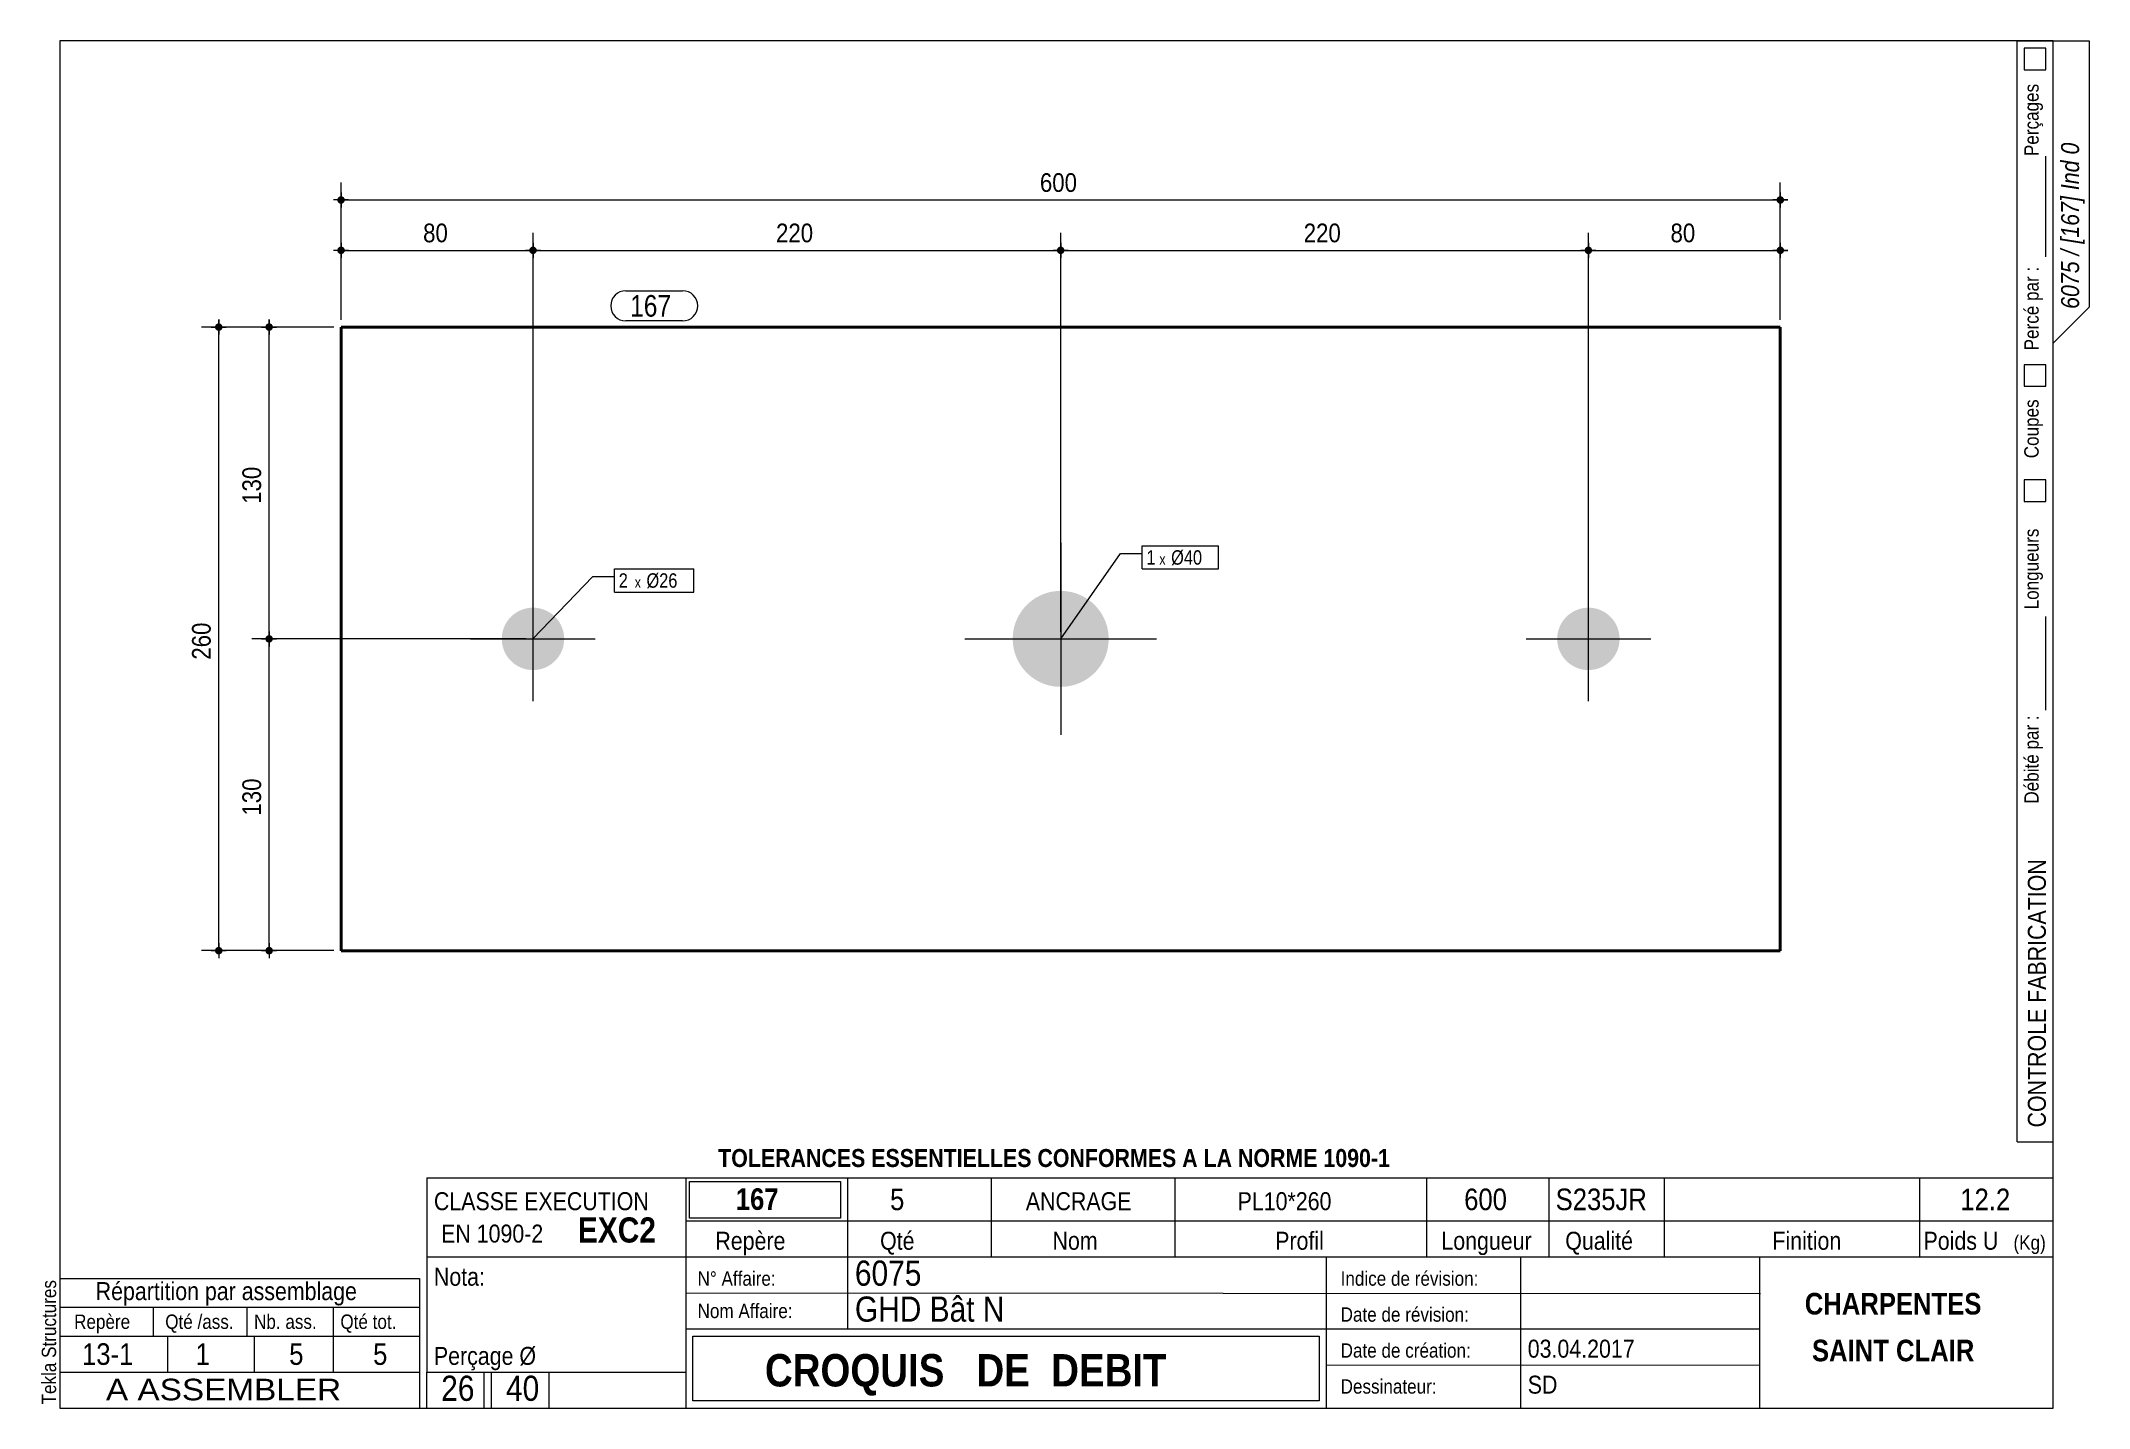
# Model space of a CAD drawing. Header units: millimetres. Extents: x 2 to 287, y 5 to 195.
import ezdxf

# ---------------------------------------------------------------- set-up
doc = ezdxf.new("R2010")
doc.units = ezdxf.units.MM
for name, color, linetype, lineweight in [('Autre type objet', 1, 'Continuous', 0), ('Boulon', 7, 'Continuous', 0), ('Cotation', 7, 'Continuous', 0), ('Désignation boulon', 3, 'Continuous', 0), ('Feuille dessin', 5, 'Continuous', 0), ('Piece', 2, 'Continuous', 0), ('Repère pièce', 3, 'Continuous', 0)]:
    doc.layers.add(name, color=color, linetype=linetype, lineweight=lineweight)
doc.styles.add('ARIAL', font='ARIAL.TTF')
doc.styles.add('ARIAL_BOLD', font='ARIALBD.TTF')
doc.styles.add('ARIAL_ITALIC', font='ARIALI.TTF')
doc.styles.add('ARIAL_NARROW', font='ARIAL.TTF')
doc.styles.add('COMIC_SANS_MS', font='COMIC.TTF')

# ---------------------------------------------------------------- blocks, each defined once
blk = doc.blocks.new('*A1')
at = {"layer": 'Boulon'}
blk.add_hatch(color=256, dxfattribs=at).paths.add_polyline_path([(137.43, 111.98), (137.44, 112.06), (137.44, 112.15), (137.44, 112.23), (137.45, 112.31), (137.45, 112.39), (137.46, 112.47), (137.47, 112.55), (137.47, 112.63), (137.48, 112.72), (137.49, 112.8), (137.51, 112.88), (137.52, 112.96), (137.53, 113.04), (137.55, 113.12), (137.56, 113.2), (137.58, 113.28), (137.6, 113.36), (137.61, 113.44), (137.63, 113.52), (137.65, 113.6), (137.67, 113.68), (137.7, 113.76), (137.72, 113.84), (137.74, 113.91), (137.77, 113.99), (137.8, 114.07), (137.82, 114.15), (137.85, 114.22), (137.88, 114.3), (137.91, 114.38), (137.94, 114.45), (137.97, 114.53), (138.01, 114.6), (138.04, 114.68), (138.07, 114.75), (138.11, 114.82), (138.15, 114.9), (138.18, 114.97), (138.22, 115.04), (138.26, 115.11), (138.3, 115.19), (138.34, 115.26), (138.38, 115.33), (138.42, 115.4), (138.47, 115.47), (138.51, 115.54), (138.56, 115.6), (138.6, 115.67), (138.65, 115.74), (138.7, 115.81), (138.75, 115.87), (138.79, 115.94), (138.84, 116), (138.9, 116.07), (138.95, 116.13), (139, 116.19), (139.05, 116.25), (139.11, 116.32), (139.16, 116.38), (139.22, 116.44), (139.27, 116.5), (139.33, 116.56), (139.39, 116.61), (139.44, 116.67), (139.5, 116.73), (139.56, 116.78), (139.62, 116.84), (139.68, 116.89), (139.75, 116.95), (139.81, 117), (139.87, 117.05), (139.93, 117.1), (140, 117.16), (140.06, 117.21), (140.13, 117.25), (140.19, 117.3), (140.26, 117.35), (140.33, 117.4), (140.4, 117.44), (140.46, 117.49), (140.53, 117.53), (140.6, 117.58), (140.67, 117.62), (140.74, 117.66), (140.81, 117.7), (140.89, 117.74), (140.96, 117.78), (141.03, 117.82), (141.1, 117.85), (141.18, 117.89), (141.25, 117.93), (141.32, 117.96), (141.4, 117.99), (141.47, 118.03), (141.55, 118.06), (141.62, 118.09), (141.7, 118.12), (141.78, 118.15), (141.85, 118.18), (141.93, 118.2), (142.01, 118.23), (142.09, 118.26), (142.16, 118.28), (142.24, 118.3), (142.32, 118.33), (142.4, 118.35), (142.48, 118.37), (142.56, 118.39), (142.64, 118.4), (142.72, 118.42), (142.8, 118.44), (142.88, 118.45), (142.96, 118.47), (143.04, 118.48), (143.12, 118.49), (143.2, 118.51), (143.28, 118.52), (143.37, 118.53), (143.45, 118.53), (143.53, 118.54), (143.61, 118.55), (143.69, 118.55), (143.77, 118.56), (143.85, 118.56), (143.94, 118.56), (144.02, 118.57), (144.1, 118.57), (144.18, 118.57), (144.26, 118.56), (144.35, 118.56), (144.43, 118.56), (144.51, 118.55), (144.59, 118.55), (144.67, 118.54), (144.75, 118.53), (144.83, 118.53), (144.92, 118.52), (145, 118.51), (145.08, 118.49), (145.16, 118.48), (145.24, 118.47), (145.32, 118.45), (145.4, 118.44), (145.48, 118.42), (145.56, 118.4), (145.64, 118.39), (145.72, 118.37), (145.8, 118.35), (145.88, 118.33), (145.96, 118.3), (146.04, 118.28), (146.11, 118.26), (146.19, 118.23), (146.27, 118.2), (146.35, 118.18), (146.42, 118.15), (146.5, 118.12), (146.58, 118.09), (146.65, 118.06), (146.73, 118.03), (146.8, 117.99), (146.88, 117.96), (146.95, 117.93), (147.02, 117.89), (147.1, 117.85), (147.17, 117.82), (147.24, 117.78), (147.31, 117.74), (147.39, 117.7), (147.46, 117.66), (147.53, 117.62), (147.6, 117.58), (147.67, 117.53), (147.74, 117.49), (147.8, 117.44), (147.87, 117.4), (147.94, 117.35), (148.01, 117.3), (148.07, 117.25), (148.14, 117.21), (148.2, 117.16), (148.27, 117.1), (148.33, 117.05), (148.39, 117), (148.45, 116.95), (148.52, 116.89), (148.58, 116.84), (148.64, 116.78), (148.7, 116.73), (148.76, 116.67), (148.81, 116.61), (148.87, 116.56), (148.93, 116.5), (148.98, 116.44), (149.04, 116.38), (149.09, 116.32), (149.15, 116.25), (149.2, 116.19), (149.25, 116.13), (149.3, 116.07), (149.36, 116), (149.41, 115.94), (149.45, 115.87), (149.5, 115.81), (149.55, 115.74), (149.6, 115.67), (149.64, 115.6), (149.69, 115.54), (149.73, 115.47), (149.78, 115.4), (149.82, 115.33), (149.86, 115.26), (149.9, 115.19), (149.94, 115.11), (149.98, 115.04), (150.02, 114.97), (150.05, 114.9), (150.09, 114.82), (150.13, 114.75), (150.16, 114.68), (150.19, 114.6), (150.23, 114.53), (150.26, 114.45), (150.29, 114.38), (150.32, 114.3), (150.35, 114.22), (150.38, 114.15), (150.4, 114.07), (150.43, 113.99), (150.46, 113.91), (150.48, 113.84), (150.5, 113.76), (150.53, 113.68), (150.55, 113.6), (150.57, 113.52), (150.59, 113.44), (150.6, 113.36), (150.62, 113.28), (150.64, 113.2), (150.65, 113.12), (150.67, 113.04), (150.68, 112.96), (150.69, 112.88), (150.71, 112.8), (150.72, 112.72), (150.73, 112.63), (150.73, 112.55), (150.74, 112.47), (150.75, 112.39), (150.75, 112.31), (150.76, 112.23), (150.76, 112.15), (150.76, 112.06), (150.77, 111.98), (150.77, 111.9), (150.77, 111.82), (150.76, 111.74), (150.76, 111.65), (150.76, 111.57), (150.75, 111.49), (150.75, 111.41), (150.74, 111.33), (150.73, 111.25), (150.73, 111.17), (150.72, 111.08), (150.71, 111), (150.69, 110.92), (150.68, 110.84), (150.67, 110.76), (150.65, 110.68), (150.64, 110.6), (150.62, 110.52), (150.6, 110.44), (150.59, 110.36), (150.57, 110.28), (150.55, 110.2), (150.53, 110.12), (150.5, 110.04), (150.48, 109.96), (150.46, 109.89), (150.43, 109.81), (150.4, 109.73), (150.38, 109.65), (150.35, 109.58), (150.32, 109.5), (150.29, 109.42), (150.26, 109.35), (150.23, 109.27), (150.19, 109.2), (150.16, 109.12), (150.13, 109.05), (150.09, 108.98), (150.05, 108.9), (150.02, 108.83), (149.98, 108.76), (149.94, 108.69), (149.9, 108.61), (149.86, 108.54), (149.82, 108.47), (149.78, 108.4), (149.73, 108.33), (149.69, 108.26), (149.64, 108.2), (149.6, 108.13), (149.55, 108.06), (149.5, 107.99), (149.45, 107.93), (149.41, 107.86), (149.36, 107.8), (149.3, 107.73), (149.25, 107.67), (149.2, 107.61), (149.15, 107.55), (149.09, 107.48), (149.04, 107.42), (148.98, 107.36), (148.93, 107.3), (148.87, 107.24), (148.81, 107.19), (148.76, 107.13), (148.7, 107.07), (148.64, 107.02), (148.58, 106.96), (148.52, 106.91), (148.45, 106.85), (148.39, 106.8), (148.33, 106.75), (148.27, 106.7), (148.2, 106.64), (148.14, 106.59), (148.07, 106.55), (148.01, 106.5), (147.94, 106.45), (147.87, 106.4), (147.8, 106.36), (147.74, 106.31), (147.67, 106.27), (147.6, 106.22), (147.53, 106.18), (147.46, 106.14), (147.39, 106.1), (147.31, 106.06), (147.24, 106.02), (147.17, 105.98), (147.1, 105.95), (147.02, 105.91), (146.95, 105.87), (146.88, 105.84), (146.8, 105.81), (146.73, 105.77), (146.65, 105.74), (146.58, 105.71), (146.5, 105.68), (146.42, 105.65), (146.35, 105.62), (146.27, 105.6), (146.19, 105.57), (146.11, 105.54), (146.04, 105.52), (145.96, 105.5), (145.88, 105.47), (145.8, 105.45), (145.72, 105.43), (145.64, 105.41), (145.56, 105.4), (145.48, 105.38), (145.4, 105.36), (145.32, 105.35), (145.24, 105.33), (145.16, 105.32), (145.08, 105.31), (145, 105.29), (144.92, 105.28), (144.83, 105.27), (144.75, 105.27), (144.67, 105.26), (144.59, 105.25), (144.51, 105.25), (144.43, 105.24), (144.35, 105.24), (144.26, 105.24), (144.18, 105.23), (144.1, 105.23), (144.02, 105.23), (143.94, 105.24), (143.85, 105.24), (143.77, 105.24), (143.69, 105.25), (143.61, 105.25), (143.53, 105.26), (143.45, 105.27), (143.37, 105.27), (143.28, 105.28), (143.2, 105.29), (143.12, 105.31), (143.04, 105.32), (142.96, 105.33), (142.88, 105.35), (142.8, 105.36), (142.72, 105.38), (142.64, 105.4), (142.56, 105.41), (142.48, 105.43), (142.4, 105.45), (142.32, 105.47), (142.24, 105.5), (142.16, 105.52), (142.09, 105.54), (142.01, 105.57), (141.93, 105.6), (141.85, 105.62), (141.78, 105.65), (141.7, 105.68), (141.62, 105.71), (141.55, 105.74), (141.47, 105.77), (141.4, 105.81), (141.32, 105.84), (141.25, 105.87), (141.18, 105.91), (141.1, 105.95), (141.03, 105.98), (140.96, 106.02), (140.89, 106.06), (140.81, 106.1), (140.74, 106.14), (140.67, 106.18), (140.6, 106.22), (140.53, 106.27), (140.46, 106.31), (140.4, 106.36), (140.33, 106.4), (140.26, 106.45), (140.19, 106.5), (140.13, 106.55), (140.06, 106.59), (140, 106.64), (139.93, 106.7), (139.87, 106.75), (139.81, 106.8), (139.75, 106.85), (139.68, 106.91), (139.62, 106.96), (139.56, 107.02), (139.5, 107.07), (139.44, 107.13), (139.39, 107.19), (139.33, 107.24), (139.27, 107.3), (139.22, 107.36), (139.16, 107.42), (139.11, 107.48), (139.05, 107.55), (139, 107.61), (138.95, 107.67), (138.9, 107.73), (138.84, 107.8), (138.79, 107.86), (138.75, 107.93), (138.7, 107.99), (138.65, 108.06), (138.6, 108.13), (138.56, 108.2), (138.51, 108.26), (138.47, 108.33), (138.42, 108.4), (138.38, 108.47), (138.34, 108.54), (138.3, 108.61), (138.26, 108.69), (138.22, 108.76), (138.18, 108.83), (138.15, 108.9), (138.11, 108.98), (138.07, 109.05), (138.04, 109.12), (138.01, 109.2), (137.97, 109.27), (137.94, 109.35), (137.91, 109.42), (137.88, 109.5), (137.85, 109.58), (137.82, 109.65), (137.8, 109.73), (137.77, 109.81), (137.74, 109.89), (137.72, 109.96), (137.7, 110.04), (137.67, 110.12), (137.65, 110.2), (137.63, 110.28), (137.61, 110.36), (137.6, 110.44), (137.58, 110.52), (137.56, 110.6), (137.55, 110.68), (137.53, 110.76), (137.52, 110.84), (137.51, 110.92), (137.49, 111), (137.48, 111.08), (137.47, 111.17), (137.47, 111.25), (137.46, 111.33), (137.45, 111.41), (137.45, 111.49), (137.44, 111.57), (137.44, 111.65), (137.44, 111.74), (137.43, 111.82), (137.43, 111.9)], flags=17)
at = {"layer": 'Boulon', "linetype": 'Continuous', "lineweight": 0}
for p, q in [((144.1, 125.23), (144.1, 98.57)), ((130.77, 111.9), (157.43, 111.9))]:
    blk.add_line(p, q, dxfattribs=at)
blk = doc.blocks.new('*A2')
at = {"layer": 'Boulon'}
for points in [[(70.71, 107.57), (70.66, 107.57), (70.61, 107.57), (70.55, 107.57), (70.5, 107.57), (70.45, 107.58), (70.39, 107.58), (70.34, 107.59), (70.29, 107.59), (70.24, 107.6), (70.18, 107.61), (70.13, 107.61), (70.08, 107.62), (70.03, 107.63), (69.97, 107.64), (69.92, 107.65), (69.87, 107.66), (69.82, 107.67), (69.77, 107.68), (69.71, 107.7), (69.66, 107.71), (69.61, 107.72), (69.56, 107.74), (69.51, 107.75), (69.46, 107.77), (69.41, 107.79), (69.36, 107.8), (69.31, 107.82), (69.26, 107.84), (69.21, 107.86), (69.16, 107.88), (69.11, 107.9), (69.06, 107.92), (69.01, 107.94), (68.96, 107.96), (68.91, 107.98), (68.87, 108.01), (68.82, 108.03), (68.77, 108.05), (68.72, 108.08), (68.68, 108.1), (68.63, 108.13), (68.58, 108.16), (68.54, 108.18), (68.49, 108.21), (68.45, 108.24), (68.4, 108.27), (68.36, 108.3), (68.32, 108.33), (68.27, 108.36), (68.23, 108.39), (68.19, 108.42), (68.14, 108.45), (68.1, 108.48), (68.06, 108.52), (68.02, 108.55), (67.98, 108.58), (67.94, 108.62), (67.9, 108.65), (67.86, 108.69), (67.82, 108.73), (67.78, 108.76), (67.74, 108.8), (67.7, 108.84), (67.67, 108.87), (67.63, 108.91), (67.59, 108.95), (67.56, 108.99), (67.52, 109.03), (67.49, 109.07), (67.45, 109.11), (67.42, 109.15), (67.38, 109.19), (67.35, 109.23), (67.32, 109.28), (67.29, 109.32), (67.25, 109.36), (67.22, 109.4), (67.19, 109.45), (67.16, 109.49), (67.13, 109.54), (67.11, 109.58), (67.08, 109.63), (67.05, 109.67), (67.02, 109.72), (67, 109.76), (66.97, 109.81), (66.95, 109.86), (66.92, 109.9), (66.9, 109.95), (66.87, 110), (66.85, 110.05), (66.83, 110.1), (66.81, 110.14), (66.78, 110.19), (66.76, 110.24), (66.74, 110.29), (66.72, 110.34), (66.7, 110.39), (66.69, 110.44), (66.67, 110.49), (66.65, 110.54), (66.64, 110.59), (66.62, 110.64), (66.6, 110.69), (66.59, 110.74), (66.58, 110.8), (66.56, 110.85), (66.55, 110.9), (66.54, 110.95), (66.53, 111), (66.52, 111.05), (66.51, 111.11), (66.5, 111.16), (66.49, 111.21), (66.48, 111.26), (66.47, 111.32), (66.47, 111.37), (66.46, 111.42), (66.45, 111.48), (66.45, 111.53), (66.45, 111.58), (66.44, 111.63), (66.44, 111.69), (66.44, 111.74), (66.43, 111.79), (66.43, 111.85), (66.43, 111.9), (66.43, 111.95), (66.43, 112.01), (66.44, 112.06), (66.44, 112.11), (66.44, 112.17), (66.45, 112.22), (66.45, 112.27), (66.45, 112.32), (66.46, 112.38), (66.47, 112.43), (66.47, 112.48), (66.48, 112.54), (66.49, 112.59), (66.5, 112.64), (66.51, 112.69), (66.52, 112.75), (66.53, 112.8), (66.54, 112.85), (66.55, 112.9), (66.56, 112.95), (66.58, 113), (66.59, 113.06), (66.6, 113.11), (66.62, 113.16), (66.64, 113.21), (66.65, 113.26), (66.67, 113.31), (66.69, 113.36), (66.7, 113.41), (66.72, 113.46), (66.74, 113.51), (66.76, 113.56), (66.78, 113.61), (66.81, 113.66), (66.83, 113.7), (66.85, 113.75), (66.87, 113.8), (66.9, 113.85), (66.92, 113.9), (66.95, 113.94), (66.97, 113.99), (67, 114.04), (67.02, 114.08), (67.05, 114.13), (67.08, 114.17), (67.11, 114.22), (67.13, 114.26), (67.16, 114.31), (67.19, 114.35), (67.22, 114.4), (67.25, 114.44), (67.29, 114.48), (67.32, 114.52), (67.35, 114.57), (67.38, 114.61), (67.42, 114.65), (67.45, 114.69), (67.49, 114.73), (67.52, 114.77), (67.56, 114.81), (67.59, 114.85), (67.63, 114.89), (67.67, 114.93), (67.7, 114.96), (67.74, 115), (67.78, 115.04), (67.82, 115.07), (67.86, 115.11), (67.9, 115.15), (67.94, 115.18), (67.98, 115.22), (68.02, 115.25), (68.06, 115.28), (68.1, 115.32), (68.14, 115.35), (68.19, 115.38), (68.23, 115.41), (68.27, 115.44), (68.32, 115.47), (68.36, 115.5), (68.4, 115.53), (68.45, 115.56), (68.49, 115.59), (68.54, 115.62), (68.58, 115.64), (68.63, 115.67), (68.68, 115.7), (68.72, 115.72), (68.77, 115.75), (68.82, 115.77), (68.87, 115.79), (68.91, 115.82), (68.96, 115.84), (69.01, 115.86), (69.06, 115.88), (69.11, 115.9), (69.16, 115.92), (69.21, 115.94), (69.26, 115.96), (69.31, 115.98), (69.36, 116), (69.41, 116.01), (69.46, 116.03), (69.51, 116.05), (69.56, 116.06), (69.61, 116.08), (69.66, 116.09), (69.71, 116.1), (69.77, 116.12), (69.82, 116.13), (69.87, 116.14), (69.92, 116.15), (69.97, 116.16), (70.03, 116.17), (70.08, 116.18), (70.13, 116.19), (70.18, 116.19), (70.24, 116.2), (70.29, 116.21), (70.34, 116.21), (70.39, 116.22), (70.45, 116.22), (70.5, 116.23), (70.55, 116.23), (70.61, 116.23), (70.66, 116.23), (70.71, 116.23), (70.77, 116.23), (70.82, 116.23), (70.87, 116.23), (70.93, 116.23), (70.98, 116.23), (71.03, 116.23), (71.09, 116.22), (71.14, 116.22), (71.19, 116.21), (71.24, 116.21), (71.3, 116.2), (71.35, 116.19), (71.4, 116.19), (71.46, 116.18), (71.51, 116.17), (71.56, 116.16), (71.61, 116.15), (71.66, 116.14), (71.72, 116.13), (71.77, 116.12), (71.82, 116.1), (71.87, 116.09), (71.92, 116.08), (71.97, 116.06), (72.02, 116.05), (72.08, 116.03), (72.13, 116.01), (72.18, 116), (72.23, 115.98), (72.28, 115.96), (72.33, 115.94), (72.38, 115.92), (72.42, 115.9), (72.47, 115.88), (72.52, 115.86), (72.57, 115.84), (72.62, 115.82), (72.67, 115.79), (72.71, 115.77), (72.76, 115.75), (72.81, 115.72), (72.86, 115.7), (72.9, 115.67), (72.95, 115.64), (72.99, 115.62), (73.04, 115.59), (73.08, 115.56), (73.13, 115.53), (73.17, 115.5), (73.22, 115.47), (73.26, 115.44), (73.31, 115.41), (73.35, 115.38), (73.39, 115.35), (73.43, 115.32), (73.47, 115.28), (73.52, 115.25), (73.56, 115.22), (73.6, 115.18), (73.64, 115.15), (73.68, 115.11), (73.72, 115.07), (73.75, 115.04), (73.79, 115), (73.83, 114.96), (73.87, 114.93), (73.91, 114.89), (73.94, 114.85), (73.98, 114.81), (74.01, 114.77), (74.05, 114.73), (74.08, 114.69), (74.12, 114.65), (74.15, 114.61), (74.18, 114.57), (74.22, 114.52), (74.25, 114.48), (74.28, 114.44), (74.31, 114.4), (74.34, 114.35), (74.37, 114.31), (74.4, 114.26), (74.43, 114.22), (74.46, 114.17), (74.48, 114.13), (74.51, 114.08), (74.54, 114.04), (74.56, 113.99), (74.59, 113.94), (74.61, 113.9), (74.64, 113.85), (74.66, 113.8), (74.68, 113.75), (74.71, 113.7), (74.73, 113.66), (74.75, 113.61), (74.77, 113.56), (74.79, 113.51), (74.81, 113.46), (74.83, 113.41), (74.85, 113.36), (74.86, 113.31), (74.88, 113.26), (74.9, 113.21), (74.91, 113.16), (74.93, 113.11), (74.94, 113.06), (74.96, 113), (74.97, 112.95), (74.98, 112.9), (74.99, 112.85), (75.01, 112.8), (75.02, 112.75), (75.03, 112.69), (75.04, 112.64), (75.04, 112.59), (75.05, 112.54), (75.06, 112.48), (75.07, 112.43), (75.07, 112.38), (75.08, 112.32), (75.08, 112.27), (75.09, 112.22), (75.09, 112.17), (75.09, 112.11), (75.1, 112.06), (75.1, 112.01), (75.1, 111.95), (75.1, 111.9), (75.1, 111.85), (75.1, 111.79), (75.1, 111.74), (75.09, 111.69), (75.09, 111.63), (75.09, 111.58), (75.08, 111.53), (75.08, 111.48), (75.07, 111.42), (75.07, 111.37), (75.06, 111.32), (75.05, 111.26), (75.04, 111.21), (75.04, 111.16), (75.03, 111.11), (75.02, 111.05), (75.01, 111), (74.99, 110.95), (74.98, 110.9), (74.97, 110.85), (74.96, 110.8), (74.94, 110.74), (74.93, 110.69), (74.91, 110.64), (74.9, 110.59), (74.88, 110.54), (74.86, 110.49), (74.85, 110.44), (74.83, 110.39), (74.81, 110.34), (74.79, 110.29), (74.77, 110.24), (74.75, 110.19), (74.73, 110.14), (74.71, 110.1), (74.68, 110.05), (74.66, 110), (74.64, 109.95), (74.61, 109.9), (74.59, 109.86), (74.56, 109.81), (74.54, 109.76), (74.51, 109.72), (74.48, 109.67), (74.46, 109.63), (74.43, 109.58), (74.4, 109.54), (74.37, 109.49), (74.34, 109.45), (74.31, 109.4), (74.28, 109.36), (74.25, 109.32), (74.22, 109.28), (74.18, 109.23), (74.15, 109.19), (74.12, 109.15), (74.08, 109.11), (74.05, 109.07), (74.01, 109.03), (73.98, 108.99), (73.94, 108.95), (73.91, 108.91), (73.87, 108.87), (73.83, 108.84), (73.79, 108.8), (73.75, 108.76), (73.72, 108.73), (73.68, 108.69), (73.64, 108.65), (73.6, 108.62), (73.56, 108.58), (73.52, 108.55), (73.47, 108.52), (73.43, 108.48), (73.39, 108.45), (73.35, 108.42), (73.31, 108.39), (73.26, 108.36), (73.22, 108.33), (73.17, 108.3), (73.13, 108.27), (73.08, 108.24), (73.04, 108.21), (72.99, 108.18), (72.95, 108.16), (72.9, 108.13), (72.86, 108.1), (72.81, 108.08), (72.76, 108.05), (72.71, 108.03), (72.67, 108.01), (72.62, 107.98), (72.57, 107.96), (72.52, 107.94), (72.47, 107.92), (72.42, 107.9), (72.38, 107.88), (72.33, 107.86), (72.28, 107.84), (72.23, 107.82), (72.18, 107.8), (72.13, 107.79), (72.08, 107.77), (72.02, 107.75), (71.97, 107.74), (71.92, 107.72), (71.87, 107.71), (71.82, 107.7), (71.77, 107.68), (71.72, 107.67), (71.66, 107.66), (71.61, 107.65), (71.56, 107.64), (71.51, 107.63), (71.46, 107.62), (71.4, 107.61), (71.35, 107.61), (71.3, 107.6), (71.24, 107.59), (71.19, 107.59), (71.14, 107.58), (71.09, 107.58), (71.03, 107.57), (70.98, 107.57), (70.93, 107.57), (70.87, 107.57), (70.82, 107.57), (70.77, 107.57)], [(217.38, 107.57), (217.33, 107.57), (217.27, 107.57), (217.22, 107.57), (217.17, 107.57), (217.11, 107.58), (217.06, 107.58), (217.01, 107.59), (216.96, 107.59), (216.9, 107.6), (216.85, 107.61), (216.8, 107.61), (216.74, 107.62), (216.69, 107.63), (216.64, 107.64), (216.59, 107.65), (216.54, 107.66), (216.48, 107.67), (216.43, 107.68), (216.38, 107.7), (216.33, 107.71), (216.28, 107.72), (216.23, 107.74), (216.18, 107.75), (216.12, 107.77), (216.07, 107.79), (216.02, 107.8), (215.97, 107.82), (215.92, 107.84), (215.87, 107.86), (215.82, 107.88), (215.78, 107.9), (215.73, 107.92), (215.68, 107.94), (215.63, 107.96), (215.58, 107.98), (215.53, 108.01), (215.49, 108.03), (215.44, 108.05), (215.39, 108.08), (215.34, 108.1), (215.3, 108.13), (215.25, 108.16), (215.21, 108.18), (215.16, 108.21), (215.12, 108.24), (215.07, 108.27), (215.03, 108.3), (214.98, 108.33), (214.94, 108.36), (214.89, 108.39), (214.85, 108.42), (214.81, 108.45), (214.77, 108.48), (214.73, 108.52), (214.68, 108.55), (214.64, 108.58), (214.6, 108.62), (214.56, 108.65), (214.52, 108.69), (214.48, 108.73), (214.45, 108.76), (214.41, 108.8), (214.37, 108.84), (214.33, 108.87), (214.29, 108.91), (214.26, 108.95), (214.22, 108.99), (214.19, 109.03), (214.15, 109.07), (214.12, 109.11), (214.08, 109.15), (214.05, 109.19), (214.02, 109.23), (213.98, 109.28), (213.95, 109.32), (213.92, 109.36), (213.89, 109.4), (213.86, 109.45), (213.83, 109.49), (213.8, 109.54), (213.77, 109.58), (213.74, 109.63), (213.72, 109.67), (213.69, 109.72), (213.66, 109.76), (213.64, 109.81), (213.61, 109.86), (213.59, 109.9), (213.56, 109.95), (213.54, 110), (213.52, 110.05), (213.49, 110.1), (213.47, 110.14), (213.45, 110.19), (213.43, 110.24), (213.41, 110.29), (213.39, 110.34), (213.37, 110.39), (213.35, 110.44), (213.34, 110.49), (213.32, 110.54), (213.3, 110.59), (213.29, 110.64), (213.27, 110.69), (213.26, 110.74), (213.24, 110.8), (213.23, 110.85), (213.22, 110.9), (213.21, 110.95), (213.19, 111), (213.18, 111.05), (213.17, 111.11), (213.16, 111.16), (213.16, 111.21), (213.15, 111.26), (213.14, 111.32), (213.13, 111.37), (213.13, 111.42), (213.12, 111.48), (213.12, 111.53), (213.11, 111.58), (213.11, 111.63), (213.11, 111.69), (213.1, 111.74), (213.1, 111.79), (213.1, 111.85), (213.1, 111.9), (213.1, 111.95), (213.1, 112.01), (213.1, 112.06), (213.11, 112.11), (213.11, 112.17), (213.11, 112.22), (213.12, 112.27), (213.12, 112.32), (213.13, 112.38), (213.13, 112.43), (213.14, 112.48), (213.15, 112.54), (213.16, 112.59), (213.16, 112.64), (213.17, 112.69), (213.18, 112.75), (213.19, 112.8), (213.21, 112.85), (213.22, 112.9), (213.23, 112.95), (213.24, 113), (213.26, 113.06), (213.27, 113.11), (213.29, 113.16), (213.3, 113.21), (213.32, 113.26), (213.34, 113.31), (213.35, 113.36), (213.37, 113.41), (213.39, 113.46), (213.41, 113.51), (213.43, 113.56), (213.45, 113.61), (213.47, 113.66), (213.49, 113.7), (213.52, 113.75), (213.54, 113.8), (213.56, 113.85), (213.59, 113.9), (213.61, 113.94), (213.64, 113.99), (213.66, 114.04), (213.69, 114.08), (213.72, 114.13), (213.74, 114.17), (213.77, 114.22), (213.8, 114.26), (213.83, 114.31), (213.86, 114.35), (213.89, 114.4), (213.92, 114.44), (213.95, 114.48), (213.98, 114.52), (214.02, 114.57), (214.05, 114.61), (214.08, 114.65), (214.12, 114.69), (214.15, 114.73), (214.19, 114.77), (214.22, 114.81), (214.26, 114.85), (214.29, 114.89), (214.33, 114.93), (214.37, 114.96), (214.41, 115), (214.45, 115.04), (214.48, 115.07), (214.52, 115.11), (214.56, 115.15), (214.6, 115.18), (214.64, 115.22), (214.68, 115.25), (214.73, 115.28), (214.77, 115.32), (214.81, 115.35), (214.85, 115.38), (214.89, 115.41), (214.94, 115.44), (214.98, 115.47), (215.03, 115.5), (215.07, 115.53), (215.12, 115.56), (215.16, 115.59), (215.21, 115.62), (215.25, 115.64), (215.3, 115.67), (215.34, 115.7), (215.39, 115.72), (215.44, 115.75), (215.49, 115.77), (215.53, 115.79), (215.58, 115.82), (215.63, 115.84), (215.68, 115.86), (215.73, 115.88), (215.78, 115.9), (215.82, 115.92), (215.87, 115.94), (215.92, 115.96), (215.97, 115.98), (216.02, 116), (216.07, 116.01), (216.12, 116.03), (216.18, 116.05), (216.23, 116.06), (216.28, 116.08), (216.33, 116.09), (216.38, 116.1), (216.43, 116.12), (216.48, 116.13), (216.54, 116.14), (216.59, 116.15), (216.64, 116.16), (216.69, 116.17), (216.74, 116.18), (216.8, 116.19), (216.85, 116.19), (216.9, 116.2), (216.96, 116.21), (217.01, 116.21), (217.06, 116.22), (217.11, 116.22), (217.17, 116.23), (217.22, 116.23), (217.27, 116.23), (217.33, 116.23), (217.38, 116.23), (217.43, 116.23), (217.49, 116.23), (217.54, 116.23), (217.59, 116.23), (217.65, 116.23), (217.7, 116.23), (217.75, 116.22), (217.81, 116.22), (217.86, 116.21), (217.91, 116.21), (217.96, 116.2), (218.02, 116.19), (218.07, 116.19), (218.12, 116.18), (218.17, 116.17), (218.23, 116.16), (218.28, 116.15), (218.33, 116.14), (218.38, 116.13), (218.43, 116.12), (218.49, 116.1), (218.54, 116.09), (218.59, 116.08), (218.64, 116.06), (218.69, 116.05), (218.74, 116.03), (218.79, 116.01), (218.84, 116), (218.89, 115.98), (218.94, 115.96), (218.99, 115.94), (219.04, 115.92), (219.09, 115.9), (219.14, 115.88), (219.19, 115.86), (219.24, 115.84), (219.29, 115.82), (219.33, 115.79), (219.38, 115.77), (219.43, 115.75), (219.48, 115.72), (219.52, 115.7), (219.57, 115.67), (219.62, 115.64), (219.66, 115.62), (219.71, 115.59), (219.75, 115.56), (219.8, 115.53), (219.84, 115.5), (219.88, 115.47), (219.93, 115.44), (219.97, 115.41), (220.01, 115.38), (220.06, 115.35), (220.1, 115.32), (220.14, 115.28), (220.18, 115.25), (220.22, 115.22), (220.26, 115.18), (220.3, 115.15), (220.34, 115.11), (220.38, 115.07), (220.42, 115.04), (220.46, 115), (220.5, 114.96), (220.53, 114.93), (220.57, 114.89), (220.61, 114.85), (220.64, 114.81), (220.68, 114.77), (220.71, 114.73), (220.75, 114.69), (220.78, 114.65), (220.82, 114.61), (220.85, 114.57), (220.88, 114.52), (220.91, 114.48), (220.95, 114.44), (220.98, 114.4), (221.01, 114.35), (221.04, 114.31), (221.07, 114.26), (221.09, 114.22), (221.12, 114.17), (221.15, 114.13), (221.18, 114.08), (221.2, 114.04), (221.23, 113.99), (221.25, 113.94), (221.28, 113.9), (221.3, 113.85), (221.33, 113.8), (221.35, 113.75), (221.37, 113.7), (221.39, 113.66), (221.42, 113.61), (221.44, 113.56), (221.46, 113.51), (221.48, 113.46), (221.5, 113.41), (221.51, 113.36), (221.53, 113.31), (221.55, 113.26), (221.56, 113.21), (221.58, 113.16), (221.6, 113.11), (221.61, 113.06), (221.62, 113), (221.64, 112.95), (221.65, 112.9), (221.66, 112.85), (221.67, 112.8), (221.68, 112.75), (221.69, 112.69), (221.7, 112.64), (221.71, 112.59), (221.72, 112.54), (221.73, 112.48), (221.73, 112.43), (221.74, 112.38), (221.75, 112.32), (221.75, 112.27), (221.75, 112.22), (221.76, 112.17), (221.76, 112.11), (221.76, 112.06), (221.77, 112.01), (221.77, 111.95), (221.77, 111.9), (221.77, 111.85), (221.77, 111.79), (221.76, 111.74), (221.76, 111.69), (221.76, 111.63), (221.75, 111.58), (221.75, 111.53), (221.75, 111.48), (221.74, 111.42), (221.73, 111.37), (221.73, 111.32), (221.72, 111.26), (221.71, 111.21), (221.7, 111.16), (221.69, 111.11), (221.68, 111.05), (221.67, 111), (221.66, 110.95), (221.65, 110.9), (221.64, 110.85), (221.62, 110.8), (221.61, 110.74), (221.6, 110.69), (221.58, 110.64), (221.56, 110.59), (221.55, 110.54), (221.53, 110.49), (221.51, 110.44), (221.5, 110.39), (221.48, 110.34), (221.46, 110.29), (221.44, 110.24), (221.42, 110.19), (221.39, 110.14), (221.37, 110.1), (221.35, 110.05), (221.33, 110), (221.3, 109.95), (221.28, 109.9), (221.25, 109.86), (221.23, 109.81), (221.2, 109.76), (221.18, 109.72), (221.15, 109.67), (221.12, 109.63), (221.09, 109.58), (221.07, 109.54), (221.04, 109.49), (221.01, 109.45), (220.98, 109.4), (220.95, 109.36), (220.91, 109.32), (220.88, 109.28), (220.85, 109.23), (220.82, 109.19), (220.78, 109.15), (220.75, 109.11), (220.71, 109.07), (220.68, 109.03), (220.64, 108.99), (220.61, 108.95), (220.57, 108.91), (220.53, 108.87), (220.5, 108.84), (220.46, 108.8), (220.42, 108.76), (220.38, 108.73), (220.34, 108.69), (220.3, 108.65), (220.26, 108.62), (220.22, 108.58), (220.18, 108.55), (220.14, 108.52), (220.1, 108.48), (220.06, 108.45), (220.01, 108.42), (219.97, 108.39), (219.93, 108.36), (219.88, 108.33), (219.84, 108.3), (219.8, 108.27), (219.75, 108.24), (219.71, 108.21), (219.66, 108.18), (219.62, 108.16), (219.57, 108.13), (219.52, 108.1), (219.48, 108.08), (219.43, 108.05), (219.38, 108.03), (219.33, 108.01), (219.29, 107.98), (219.24, 107.96), (219.19, 107.94), (219.14, 107.92), (219.09, 107.9), (219.04, 107.88), (218.99, 107.86), (218.94, 107.84), (218.89, 107.82), (218.84, 107.8), (218.79, 107.79), (218.74, 107.77), (218.69, 107.75), (218.64, 107.74), (218.59, 107.72), (218.54, 107.71), (218.49, 107.7), (218.43, 107.68), (218.38, 107.67), (218.33, 107.66), (218.28, 107.65), (218.23, 107.64), (218.17, 107.63), (218.12, 107.62), (218.07, 107.61), (218.02, 107.61), (217.96, 107.6), (217.91, 107.59), (217.86, 107.59), (217.81, 107.58), (217.75, 107.58), (217.7, 107.57), (217.65, 107.57), (217.59, 107.57), (217.54, 107.57), (217.49, 107.57), (217.43, 107.57)]]:
    blk.add_hatch(color=256, dxfattribs=at).paths.add_polyline_path(points, flags=17)
at = {"layer": 'Boulon', "linetype": 'Continuous', "lineweight": 0}
for p, q in [((70.77, 103.23), (70.77, 120.57)), ((217.43, 103.23), (217.43, 120.57)), ((62.1, 111.9), (79.43, 111.9)), ((208.77, 111.9), (226.1, 111.9))]:
    blk.add_line(p, q, dxfattribs=at)
blk = doc.blocks.new('*A3')
at = {"layer": 'Piece', "color": 2, "linetype": 'Continuous', "lineweight": 40}
for p, q in [((44.1, 155.233333), (244.1, 155.233333)), ((44.1, 68.566667), (44.1, 155.233333)), ((244.1, 155.233333), (244.1, 68.566667)), ((244.1, 68.566667), (44.1, 68.566667))]:
    blk.add_line(p, q, dxfattribs=at)
blk = doc.blocks.new('*A4')
at = {"layer": 'Feuille dessin', "linetype": 'Continuous', "lineweight": 0}
for p, q in [((282, 195), (5, 195)), ((5, 195), (5, 5)), ((282, 5), (282, 195)), ((5, 5), (282, 5))]:
    blk.add_line(p, q, dxfattribs=at)
at = {"layer": 'Feuille dessin', "style": 'ARIAL', "width": 0.85}
blk.add_text('Tekla Structures', height=2, rotation=90, dxfattribs=at).set_placement((4.5, 5.5))
blk = doc.blocks.new('*A5')
at = {"layer": 'Autre type objet', "linetype": 'Continuous', "lineweight": 0}
for p, q in [((56, 37), (92, 37)), ((56, 37), (56, 10)), ((92, 37), (92, 10)), ((56, 26), (92, 26)), ((56, 10), (92, 10)), ((56, 5), (56, 10)), ((64, 5), (64, 10)), ((65, 5), (65, 10)), ((73, 5), (73, 10)), ((56, 5), (64, 5)), ((65, 5), (73, 5))]:
    blk.add_line(p, q, dxfattribs=at)
at = {"layer": 'Autre type objet', "width": 0.85}
for s, height, style, p in [('CLASSE EXECUTION', 2.5, 'ARIAL', (57, 32.5)), ('EXC2', 3.5, 'ARIAL_BOLD', (77, 28)), ('EN 1090-2', 2.5, 'ARIAL', (58, 28)), ('Nota:', 2.5, 'ARIAL', (57, 22)), ('Perçage Ø', 2.5, 'ARIAL', (57, 11)), ('26', 3.5, 'ARIAL_NARROW', (58.014234, 6)), ('40', 3.5, 'ARIAL_NARROW', (67.014234, 6))]:
    blk.add_text(s, height=height, dxfattribs=dict(at, style=style)).set_placement(p)
blk = doc.blocks.new('*A6')
at = {"layer": 'Autre type objet', "linetype": 'Continuous', "lineweight": 0}
for p, q in [((5, 23), (55, 23)), ((5, 23), (5, 15)), ((55, 23), (55, 15)), ((5, 19), (55, 19)), ((18, 19), (18, 15)), ((31, 19), (31, 15)), ((43, 19), (43, 15)), ((5, 15), (55, 15)), ((5, 15), (5, 10)), ((20, 15), (20, 10)), ((32, 15), (32, 10)), ((43, 15), (43, 10)), ((55, 15), (55, 10)), ((5, 10), (55, 10))]:
    blk.add_line(p, q, dxfattribs=at)
at = {"layer": 'Autre type objet', "style": 'ARIAL', "width": 0.85}
for s, height, p in [('Répartition par assemblage', 2.5, (10, 20)), ('Repère', 2, (7, 16)), ('Qté /ass.', 2, (19.663086, 16)), ('Nb. ass.', 2, (32, 16)), ('Qté tot.', 2, (44, 16)), ('13-1', 3, (8.103027, 11)), ('1', 3, (23.885986, 11)), ('5', 3, (36.889404, 11)), ('5', 3, (48.551514, 11))]:
    blk.add_text(s, height=height, dxfattribs=at).set_placement(p)
blk = doc.blocks.new('*A7')
at = {"layer": 'Autre type objet', "linetype": 'Continuous', "lineweight": 0}
for p, q in [((277, 42), (277, 195)), ((277, 195), (287, 195)), ((278, 194), (278, 191)), ((281, 194), (278, 194)), ((281, 191), (281, 194)), ((282, 42), (282, 195)), ((287, 195), (287, 158)), ((278, 191), (281, 191)), ((281, 165), (281, 179)), ((287, 158), (282, 153)), ((278, 150), (278, 147)), ((281, 150), (278, 150)), ((281, 147), (281, 150)), ((278, 147), (281, 147)), ((278, 134), (278, 131)), ((281, 134), (278, 134)), ((281, 131), (281, 134)), ((278, 131), (281, 131)), ((281, 102), (281, 115)), ((277, 42), (282, 42))]:
    blk.add_line(p, q, dxfattribs=at)
at = {"layer": 'Autre type objet', "width": 0.85}
for s, height, style, p in [('Perçages', 2, 'ARIAL', (280, 179)), ('6075 / [167] Ind 0', 2.5, 'ARIAL_ITALIC', (285.619109, 157.760245)), ('Percé par :', 2, 'ARIAL', (280, 152)), ('Coupes', 2, 'ARIAL', (280, 137)), ('Longueurs', 2, 'ARIAL', (280, 116)), ('Débité par :', 2, 'ARIAL', (280, 89)), ('CONTROLE FABRICATION', 2.5, 'ARIAL', (281, 44))]:
    blk.add_text(s, height=height, rotation=90, dxfattribs=dict(at, style=style)).set_placement(p)
blk = doc.blocks.new('*A8')
at = {"layer": 'Autre type objet', "linetype": 'Continuous', "lineweight": 0}
for p, q in [((92, 37), (282, 37)), ((92, 37), (92, 31)), ((114.5, 31), (114.5, 37)), ((134.5, 31), (134.5, 37)), ((160, 31), (160, 37)), ((195, 31), (195, 37)), ((212, 31), (212, 37)), ((228, 31), (228, 37)), ((263.5, 31), (263.5, 37)), ((282, 31), (282, 37)), ((92.51953, 36.5), (113.5, 36.5)), ((92.51953, 31.394341), (92.51953, 36.5)), ((113.5, 36.5), (113.5, 31.394341)), ((113.5, 31.394341), (92.51953, 31.394341)), ((92, 31), (282, 31)), ((92, 31), (92, 5)), ((114.5, 16), (114.5, 31)), ((134.5, 26), (134.5, 31)), ((160, 26), (160, 31)), ((195, 26), (195, 31)), ((212, 26), (212, 31)), ((228, 26), (228, 31)), ((263.5, 26), (263.5, 31)), ((282, 5), (282, 31)), ((92, 26), (282, 26)), ((181, 26), (181, 5)), ((208, 26), (208, 5)), ((241.262466, 5), (241.262466, 26)), ((92, 21), (241.327069, 20.935451)), ((92, 16), (181, 16)), ((93, 15), (180, 15)), ((93, 6), (93, 15)), ((180, 15), (180, 6)), ((181, 16), (241.297815, 16.021151)), ((181, 11), (241.217807, 10.969512)), ((180, 6), (93, 6)), ((92, 5), (282, 5))]:
    blk.add_line(p, q, dxfattribs=at)
at = {"layer": 'Autre type objet', "width": 0.85}
for s, height, style, p in [('TOLERANCES ESSENTIELLES CONFORMES A LA NORME 1090-1', 2.5, 'ARIAL_BOLD', (96.5, 38.5)), ('167', 3, 'ARIAL_BOLD', (98.951496, 32.540141)), ('5', 3, 'ARIAL', (120.389893, 32.5)), ('ANCRAGE', 2.5, 'ARIAL', (139.25415, 32.5)), ('PL10*260', 2.5, 'ARIAL', (168.683716, 32.5)), ('600', 3, 'ARIAL', (200.165771, 32.5)), ('S235JR', 3, 'ARIAL', (212.880127, 32.5)), ('12.2', 3, 'ARIAL', (269.109863, 32.5)), ('Repère', 2.5, 'ARIAL', (96.112978, 27)), ('Qté', 2.5, 'ARIAL', (119, 27)), ('Nom', 2.5, 'ARIAL', (142.961426, 27)), ('Profil', 2.5, 'ARIAL', (173.903564, 27)), ('Longueur', 2.5, 'ARIAL', (197, 27)), ('Qualité', 2.5, 'ARIAL', (214.218018, 27)), ('Finition', 2.5, 'ARIAL', (243, 27)), ('Poids U', 2.5, 'ARIAL', (264, 27)), ('(Kg)', 2, 'ARIAL', (276.5, 27)), ('N° Affaire:', 2, 'ARIAL', (93.640566, 22)), ('6075', 3.5, 'ARIAL', (115.5, 22)), ('Indice de révision:', 2, 'ARIAL', (183, 22)), ('GHD Bât N', 3.5, 'ARIAL', (115.5, 17)), ('CHARPENTES', 3, 'ARIAL_BOLD', (247.5, 18)), ('Nom Affaire:', 2, 'ARIAL', (93.640566, 17.5)), ('Date de révision:', 2, 'ARIAL', (183, 17)), ('03.04.2017', 2.5, 'ARIAL', (209, 12)), ('SAINT CLAIR', 3, 'ARIAL_BOLD', (248.5, 11.5)), ('CROQUIS   DE  DEBIT', 4.5, 'ARIAL_BOLD', (103, 8)), ('Date de création:', 2, 'ARIAL', (183, 12)), ('Dessinateur:', 2, 'ARIAL', (183, 7)), ('SD', 2.5, 'ARIAL', (209, 7))]:
    blk.add_text(s, height=height, dxfattribs=dict(at, style=style)).set_placement(p)
blk = doc.blocks.new('*A9')
at = {"layer": 'Autre type objet', "linetype": 'Continuous', "lineweight": 0}
for p, q in [((5, 10), (55, 10)), ((5, 10), (5, 5)), ((55, 10), (55, 5)), ((5, 5), (55, 5))]:
    blk.add_line(p, q, dxfattribs=at)
at = {"layer": 'Autre type objet', "style": 'ARIAL', "width": 1.105}
blk.add_text('A ASSEMBLER', height=3, dxfattribs=at).set_placement((11.423651, 6.073465))
blk = doc.blocks.new('*A10')
at = {"layer": 'Cotation'}
for points in [[(27.07, 154.71), (27.05, 154.72), (27.02, 154.72), (27, 154.72), (26.97, 154.73), (26.95, 154.74), (26.92, 154.74), (26.9, 154.75), (26.88, 154.76), (26.85, 154.77), (26.83, 154.79), (26.81, 154.8), (26.79, 154.82), (26.77, 154.83), (26.75, 154.85), (26.73, 154.87), (26.71, 154.88), (26.7, 154.9), (26.68, 154.92), (26.67, 154.94), (26.65, 154.97), (26.64, 154.99), (26.63, 155.01), (26.62, 155.03), (26.61, 155.06), (26.6, 155.08), (26.6, 155.11), (26.59, 155.13), (26.59, 155.16), (26.58, 155.18), (26.58, 155.21), (26.58, 155.23), (26.58, 155.26), (26.58, 155.28), (26.59, 155.31), (26.59, 155.33), (26.6, 155.36), (26.6, 155.38), (26.61, 155.41), (26.62, 155.43), (26.63, 155.46), (26.64, 155.48), (26.65, 155.5), (26.67, 155.52), (26.68, 155.54), (26.7, 155.56), (26.71, 155.58), (26.73, 155.6), (26.75, 155.62), (26.77, 155.64), (26.79, 155.65), (26.81, 155.67), (26.83, 155.68), (26.85, 155.69), (26.88, 155.7), (26.9, 155.71), (26.92, 155.72), (26.95, 155.73), (26.97, 155.74), (27, 155.74), (27.02, 155.75), (27.05, 155.75), (27.07, 155.75), (27.1, 155.75), (27.13, 155.75), (27.15, 155.75), (27.18, 155.75), (27.2, 155.74), (27.23, 155.74), (27.25, 155.73), (27.28, 155.72), (27.3, 155.71), (27.32, 155.7), (27.35, 155.69), (27.37, 155.68), (27.39, 155.67), (27.41, 155.65), (27.43, 155.64), (27.45, 155.62), (27.47, 155.6), (27.49, 155.58), (27.5, 155.56), (27.52, 155.54), (27.53, 155.52), (27.55, 155.5), (27.56, 155.48), (27.57, 155.46), (27.58, 155.43), (27.59, 155.41), (27.6, 155.38), (27.6, 155.36), (27.61, 155.33), (27.61, 155.31), (27.62, 155.28), (27.62, 155.26), (27.62, 155.23), (27.62, 155.21), (27.62, 155.18), (27.61, 155.16), (27.61, 155.13), (27.6, 155.11), (27.6, 155.08), (27.59, 155.06), (27.58, 155.03), (27.57, 155.01), (27.56, 154.99), (27.55, 154.97), (27.53, 154.94), (27.52, 154.92), (27.5, 154.9), (27.49, 154.88), (27.47, 154.87), (27.45, 154.85), (27.43, 154.83), (27.41, 154.82), (27.39, 154.8), (27.37, 154.79), (27.35, 154.77), (27.32, 154.76), (27.3, 154.75), (27.28, 154.74), (27.25, 154.74), (27.23, 154.73), (27.2, 154.72), (27.18, 154.72), (27.15, 154.72), (27.13, 154.71), (27.1, 154.71)], [(27.07, 68.05), (27.05, 68.05), (27.02, 68.05), (27, 68.06), (26.97, 68.06), (26.95, 68.07), (26.92, 68.08), (26.9, 68.09), (26.88, 68.1), (26.85, 68.11), (26.83, 68.12), (26.81, 68.13), (26.79, 68.15), (26.77, 68.16), (26.75, 68.18), (26.73, 68.2), (26.71, 68.22), (26.7, 68.24), (26.68, 68.26), (26.67, 68.28), (26.65, 68.3), (26.64, 68.32), (26.63, 68.34), (26.62, 68.37), (26.61, 68.39), (26.6, 68.42), (26.6, 68.44), (26.59, 68.47), (26.59, 68.49), (26.58, 68.52), (26.58, 68.54), (26.58, 68.57), (26.58, 68.59), (26.58, 68.62), (26.59, 68.64), (26.59, 68.67), (26.6, 68.69), (26.6, 68.72), (26.61, 68.74), (26.62, 68.77), (26.63, 68.79), (26.64, 68.81), (26.65, 68.83), (26.67, 68.86), (26.68, 68.88), (26.7, 68.9), (26.71, 68.92), (26.73, 68.93), (26.75, 68.95), (26.77, 68.97), (26.79, 68.98), (26.81, 69), (26.83, 69.01), (26.85, 69.03), (26.88, 69.04), (26.9, 69.05), (26.92, 69.06), (26.95, 69.06), (26.97, 69.07), (27, 69.08), (27.02, 69.08), (27.05, 69.08), (27.07, 69.09), (27.1, 69.09), (27.13, 69.09), (27.15, 69.08), (27.18, 69.08), (27.2, 69.08), (27.23, 69.07), (27.25, 69.06), (27.28, 69.06), (27.3, 69.05), (27.32, 69.04), (27.35, 69.03), (27.37, 69.01), (27.39, 69), (27.41, 68.98), (27.43, 68.97), (27.45, 68.95), (27.47, 68.93), (27.49, 68.92), (27.5, 68.9), (27.52, 68.88), (27.53, 68.86), (27.55, 68.83), (27.56, 68.81), (27.57, 68.79), (27.58, 68.77), (27.59, 68.74), (27.6, 68.72), (27.6, 68.69), (27.61, 68.67), (27.61, 68.64), (27.62, 68.62), (27.62, 68.59), (27.62, 68.57), (27.62, 68.54), (27.62, 68.52), (27.61, 68.49), (27.61, 68.47), (27.6, 68.44), (27.6, 68.42), (27.59, 68.39), (27.58, 68.37), (27.57, 68.34), (27.56, 68.32), (27.55, 68.3), (27.53, 68.28), (27.52, 68.26), (27.5, 68.24), (27.49, 68.22), (27.47, 68.2), (27.45, 68.18), (27.43, 68.16), (27.41, 68.15), (27.39, 68.13), (27.37, 68.12), (27.35, 68.11), (27.32, 68.1), (27.3, 68.09), (27.28, 68.08), (27.25, 68.07), (27.23, 68.06), (27.2, 68.06), (27.18, 68.05), (27.15, 68.05), (27.13, 68.05), (27.1, 68.05)]]:
    blk.add_hatch(color=256, dxfattribs=at).paths.add_polyline_path(points, flags=17)
at = {"layer": 'Cotation', "linetype": 'Continuous', "lineweight": 0}
for p, q in [((43.1, 155.23), (24.68, 155.23)), ((26.06, 155.23), (28.14, 155.23)), ((27.1, 156.27), (27.1, 154.19)), ((27.1, 155.23), (27.1, 156.27)), ((27.1, 68.57), (27.1, 155.23)), ((43.1, 68.57), (24.68, 68.57)), ((26.06, 68.57), (28.14, 68.57)), ((27.1, 69.61), (27.1, 67.53)), ((27.1, 68.57), (27.1, 67.53))]:
    blk.add_line(p, q, dxfattribs=at)
at = {"layer": 'Cotation'}
for p in [(27.1, 155.23), (27.1, 68.57)]:
    blk.add_point(p, dxfattribs=at)
at = {"layer": 'Cotation', "style": 'ARIAL', "width": 0.85}
blk.add_text('260', height=2.6, rotation=90.0002, dxfattribs=at).set_placement((25.98, 109.01))
blk = doc.blocks.new('*A11')
at = {"layer": 'Cotation'}
for points in [[(34.07, 111.38), (34.05, 111.38), (34.02, 111.39), (34, 111.39), (33.97, 111.4), (33.95, 111.4), (33.92, 111.41), (33.9, 111.42), (33.88, 111.43), (33.85, 111.44), (33.83, 111.45), (33.81, 111.47), (33.79, 111.48), (33.77, 111.5), (33.75, 111.51), (33.73, 111.53), (33.71, 111.55), (33.7, 111.57), (33.68, 111.59), (33.67, 111.61), (33.65, 111.63), (33.64, 111.65), (33.63, 111.68), (33.62, 111.7), (33.61, 111.72), (33.6, 111.75), (33.6, 111.77), (33.59, 111.8), (33.59, 111.82), (33.58, 111.85), (33.58, 111.87), (33.58, 111.9), (33.58, 111.93), (33.58, 111.95), (33.59, 111.98), (33.59, 112), (33.6, 112.03), (33.6, 112.05), (33.61, 112.08), (33.62, 112.1), (33.63, 112.12), (33.64, 112.15), (33.65, 112.17), (33.67, 112.19), (33.68, 112.21), (33.7, 112.23), (33.71, 112.25), (33.73, 112.27), (33.75, 112.29), (33.77, 112.3), (33.79, 112.32), (33.81, 112.33), (33.83, 112.35), (33.85, 112.36), (33.88, 112.37), (33.9, 112.38), (33.92, 112.39), (33.95, 112.4), (33.97, 112.4), (34, 112.41), (34.02, 112.41), (34.05, 112.42), (34.07, 112.42), (34.1, 112.42), (34.13, 112.42), (34.15, 112.42), (34.18, 112.41), (34.2, 112.41), (34.23, 112.4), (34.25, 112.4), (34.28, 112.39), (34.3, 112.38), (34.32, 112.37), (34.35, 112.36), (34.37, 112.35), (34.39, 112.33), (34.41, 112.32), (34.43, 112.3), (34.45, 112.29), (34.47, 112.27), (34.49, 112.25), (34.5, 112.23), (34.52, 112.21), (34.53, 112.19), (34.55, 112.17), (34.56, 112.15), (34.57, 112.12), (34.58, 112.1), (34.59, 112.08), (34.6, 112.05), (34.6, 112.03), (34.61, 112), (34.61, 111.98), (34.62, 111.95), (34.62, 111.93), (34.62, 111.9), (34.62, 111.87), (34.62, 111.85), (34.61, 111.82), (34.61, 111.8), (34.6, 111.77), (34.6, 111.75), (34.59, 111.72), (34.58, 111.7), (34.57, 111.68), (34.56, 111.65), (34.55, 111.63), (34.53, 111.61), (34.52, 111.59), (34.5, 111.57), (34.49, 111.55), (34.47, 111.53), (34.45, 111.51), (34.43, 111.5), (34.41, 111.48), (34.39, 111.47), (34.37, 111.45), (34.35, 111.44), (34.32, 111.43), (34.3, 111.42), (34.28, 111.41), (34.25, 111.4), (34.23, 111.4), (34.2, 111.39), (34.18, 111.39), (34.15, 111.38), (34.13, 111.38), (34.1, 111.38)], [(34.07, 68.05), (34.05, 68.05), (34.02, 68.05), (34, 68.06), (33.97, 68.06), (33.95, 68.07), (33.92, 68.08), (33.9, 68.09), (33.88, 68.1), (33.85, 68.11), (33.83, 68.12), (33.81, 68.13), (33.79, 68.15), (33.77, 68.16), (33.75, 68.18), (33.73, 68.2), (33.71, 68.22), (33.7, 68.24), (33.68, 68.26), (33.67, 68.28), (33.65, 68.3), (33.64, 68.32), (33.63, 68.34), (33.62, 68.37), (33.61, 68.39), (33.6, 68.42), (33.6, 68.44), (33.59, 68.47), (33.59, 68.49), (33.58, 68.52), (33.58, 68.54), (33.58, 68.57), (33.58, 68.59), (33.58, 68.62), (33.59, 68.64), (33.59, 68.67), (33.6, 68.69), (33.6, 68.72), (33.61, 68.74), (33.62, 68.77), (33.63, 68.79), (33.64, 68.81), (33.65, 68.83), (33.67, 68.86), (33.68, 68.88), (33.7, 68.9), (33.71, 68.92), (33.73, 68.93), (33.75, 68.95), (33.77, 68.97), (33.79, 68.98), (33.81, 69), (33.83, 69.01), (33.85, 69.03), (33.88, 69.04), (33.9, 69.05), (33.92, 69.06), (33.95, 69.06), (33.97, 69.07), (34, 69.08), (34.02, 69.08), (34.05, 69.08), (34.07, 69.09), (34.1, 69.09), (34.13, 69.09), (34.15, 69.08), (34.18, 69.08), (34.2, 69.08), (34.23, 69.07), (34.25, 69.06), (34.28, 69.06), (34.3, 69.05), (34.32, 69.04), (34.35, 69.03), (34.37, 69.01), (34.39, 69), (34.41, 68.98), (34.43, 68.97), (34.45, 68.95), (34.47, 68.93), (34.49, 68.92), (34.5, 68.9), (34.52, 68.88), (34.53, 68.86), (34.55, 68.83), (34.56, 68.81), (34.57, 68.79), (34.58, 68.77), (34.59, 68.74), (34.6, 68.72), (34.6, 68.69), (34.61, 68.67), (34.61, 68.64), (34.62, 68.62), (34.62, 68.59), (34.62, 68.57), (34.62, 68.54), (34.62, 68.52), (34.61, 68.49), (34.61, 68.47), (34.6, 68.44), (34.6, 68.42), (34.59, 68.39), (34.58, 68.37), (34.57, 68.34), (34.56, 68.32), (34.55, 68.3), (34.53, 68.28), (34.52, 68.26), (34.5, 68.24), (34.49, 68.22), (34.47, 68.2), (34.45, 68.18), (34.43, 68.16), (34.41, 68.15), (34.39, 68.13), (34.37, 68.12), (34.35, 68.11), (34.32, 68.1), (34.3, 68.09), (34.28, 68.08), (34.25, 68.07), (34.23, 68.06), (34.2, 68.06), (34.18, 68.05), (34.15, 68.05), (34.13, 68.05), (34.1, 68.05)]]:
    blk.add_hatch(color=256, dxfattribs=at).paths.add_polyline_path(points, flags=17)
at = {"layer": 'Cotation', "linetype": 'Continuous', "lineweight": 0}
for p, q in [((69.77, 111.9), (31.68, 111.9)), ((33.06, 111.9), (35.14, 111.9)), ((34.1, 112.94), (34.1, 110.86)), ((34.1, 111.9), (34.1, 112.94)), ((34.1, 68.57), (34.1, 111.9)), ((43.1, 68.57), (31.68, 68.57)), ((33.06, 68.57), (35.14, 68.57)), ((34.1, 69.61), (34.1, 67.53)), ((34.1, 68.57), (34.1, 67.53))]:
    blk.add_line(p, q, dxfattribs=at)
at = {"layer": 'Cotation'}
for p in [(34.1, 111.9), (34.1, 68.57)]:
    blk.add_point(p, dxfattribs=at)
at = {"layer": 'Cotation', "style": 'ARIAL', "width": 0.85}
blk.add_text('130', height=2.6, rotation=90.0002, dxfattribs=at).set_placement((32.98, 87.34))
blk = doc.blocks.new('*A12')
at = {"layer": 'Cotation'}
for points in [[(34.07, 154.71), (34.05, 154.72), (34.02, 154.72), (34, 154.72), (33.97, 154.73), (33.95, 154.74), (33.92, 154.74), (33.9, 154.75), (33.88, 154.76), (33.85, 154.77), (33.83, 154.79), (33.81, 154.8), (33.79, 154.82), (33.77, 154.83), (33.75, 154.85), (33.73, 154.87), (33.71, 154.88), (33.7, 154.9), (33.68, 154.92), (33.67, 154.94), (33.65, 154.97), (33.64, 154.99), (33.63, 155.01), (33.62, 155.03), (33.61, 155.06), (33.6, 155.08), (33.6, 155.11), (33.59, 155.13), (33.59, 155.16), (33.58, 155.18), (33.58, 155.21), (33.58, 155.23), (33.58, 155.26), (33.58, 155.28), (33.59, 155.31), (33.59, 155.33), (33.6, 155.36), (33.6, 155.38), (33.61, 155.41), (33.62, 155.43), (33.63, 155.46), (33.64, 155.48), (33.65, 155.5), (33.67, 155.52), (33.68, 155.54), (33.7, 155.56), (33.71, 155.58), (33.73, 155.6), (33.75, 155.62), (33.77, 155.64), (33.79, 155.65), (33.81, 155.67), (33.83, 155.68), (33.85, 155.69), (33.88, 155.7), (33.9, 155.71), (33.92, 155.72), (33.95, 155.73), (33.97, 155.74), (34, 155.74), (34.02, 155.75), (34.05, 155.75), (34.07, 155.75), (34.1, 155.75), (34.13, 155.75), (34.15, 155.75), (34.18, 155.75), (34.2, 155.74), (34.23, 155.74), (34.25, 155.73), (34.28, 155.72), (34.3, 155.71), (34.32, 155.7), (34.35, 155.69), (34.37, 155.68), (34.39, 155.67), (34.41, 155.65), (34.43, 155.64), (34.45, 155.62), (34.47, 155.6), (34.49, 155.58), (34.5, 155.56), (34.52, 155.54), (34.53, 155.52), (34.55, 155.5), (34.56, 155.48), (34.57, 155.46), (34.58, 155.43), (34.59, 155.41), (34.6, 155.38), (34.6, 155.36), (34.61, 155.33), (34.61, 155.31), (34.62, 155.28), (34.62, 155.26), (34.62, 155.23), (34.62, 155.21), (34.62, 155.18), (34.61, 155.16), (34.61, 155.13), (34.6, 155.11), (34.6, 155.08), (34.59, 155.06), (34.58, 155.03), (34.57, 155.01), (34.56, 154.99), (34.55, 154.97), (34.53, 154.94), (34.52, 154.92), (34.5, 154.9), (34.49, 154.88), (34.47, 154.87), (34.45, 154.85), (34.43, 154.83), (34.41, 154.82), (34.39, 154.8), (34.37, 154.79), (34.35, 154.77), (34.32, 154.76), (34.3, 154.75), (34.28, 154.74), (34.25, 154.74), (34.23, 154.73), (34.2, 154.72), (34.18, 154.72), (34.15, 154.72), (34.13, 154.71), (34.1, 154.71)], [(34.07, 111.38), (34.05, 111.38), (34.02, 111.39), (34, 111.39), (33.97, 111.4), (33.95, 111.4), (33.92, 111.41), (33.9, 111.42), (33.88, 111.43), (33.85, 111.44), (33.83, 111.45), (33.81, 111.47), (33.79, 111.48), (33.77, 111.5), (33.75, 111.51), (33.73, 111.53), (33.71, 111.55), (33.7, 111.57), (33.68, 111.59), (33.67, 111.61), (33.65, 111.63), (33.64, 111.65), (33.63, 111.68), (33.62, 111.7), (33.61, 111.72), (33.6, 111.75), (33.6, 111.77), (33.59, 111.8), (33.59, 111.82), (33.58, 111.85), (33.58, 111.87), (33.58, 111.9), (33.58, 111.93), (33.58, 111.95), (33.59, 111.98), (33.59, 112), (33.6, 112.03), (33.6, 112.05), (33.61, 112.08), (33.62, 112.1), (33.63, 112.12), (33.64, 112.15), (33.65, 112.17), (33.67, 112.19), (33.68, 112.21), (33.7, 112.23), (33.71, 112.25), (33.73, 112.27), (33.75, 112.29), (33.77, 112.3), (33.79, 112.32), (33.81, 112.33), (33.83, 112.35), (33.85, 112.36), (33.88, 112.37), (33.9, 112.38), (33.92, 112.39), (33.95, 112.4), (33.97, 112.4), (34, 112.41), (34.02, 112.41), (34.05, 112.42), (34.07, 112.42), (34.1, 112.42), (34.13, 112.42), (34.15, 112.42), (34.18, 112.41), (34.2, 112.41), (34.23, 112.4), (34.25, 112.4), (34.28, 112.39), (34.3, 112.38), (34.32, 112.37), (34.35, 112.36), (34.37, 112.35), (34.39, 112.33), (34.41, 112.32), (34.43, 112.3), (34.45, 112.29), (34.47, 112.27), (34.49, 112.25), (34.5, 112.23), (34.52, 112.21), (34.53, 112.19), (34.55, 112.17), (34.56, 112.15), (34.57, 112.12), (34.58, 112.1), (34.59, 112.08), (34.6, 112.05), (34.6, 112.03), (34.61, 112), (34.61, 111.98), (34.62, 111.95), (34.62, 111.93), (34.62, 111.9), (34.62, 111.87), (34.62, 111.85), (34.61, 111.82), (34.61, 111.8), (34.6, 111.77), (34.6, 111.75), (34.59, 111.72), (34.58, 111.7), (34.57, 111.68), (34.56, 111.65), (34.55, 111.63), (34.53, 111.61), (34.52, 111.59), (34.5, 111.57), (34.49, 111.55), (34.47, 111.53), (34.45, 111.51), (34.43, 111.5), (34.41, 111.48), (34.39, 111.47), (34.37, 111.45), (34.35, 111.44), (34.32, 111.43), (34.3, 111.42), (34.28, 111.41), (34.25, 111.4), (34.23, 111.4), (34.2, 111.39), (34.18, 111.39), (34.15, 111.38), (34.13, 111.38), (34.1, 111.38)]]:
    blk.add_hatch(color=256, dxfattribs=at).paths.add_polyline_path(points, flags=17)
at = {"layer": 'Cotation', "linetype": 'Continuous', "lineweight": 0}
for p, q in [((43.1, 155.23), (31.68, 155.23)), ((33.06, 155.23), (35.14, 155.23)), ((34.1, 156.27), (34.1, 154.19)), ((34.1, 155.23), (34.1, 156.27)), ((34.1, 111.9), (34.1, 155.23)), ((69.77, 111.9), (31.68, 111.9)), ((33.06, 111.9), (35.14, 111.9)), ((34.1, 112.94), (34.1, 110.86)), ((34.1, 111.9), (34.1, 110.86))]:
    blk.add_line(p, q, dxfattribs=at)
at = {"layer": 'Cotation'}
for p in [(34.1, 155.23), (34.1, 111.9)]:
    blk.add_point(p, dxfattribs=at)
at = {"layer": 'Cotation', "style": 'ARIAL', "width": 0.85}
blk.add_text('130', height=2.6, rotation=90.0002, dxfattribs=at).set_placement((32.98, 130.67))
blk = doc.blocks.new('*A13')
at = {"layer": 'Cotation'}
for points in [[(44.07, 172.38), (44.05, 172.38), (44.02, 172.39), (44, 172.39), (43.97, 172.4), (43.95, 172.4), (43.92, 172.41), (43.9, 172.42), (43.88, 172.43), (43.85, 172.44), (43.83, 172.45), (43.81, 172.47), (43.79, 172.48), (43.77, 172.5), (43.75, 172.51), (43.73, 172.53), (43.71, 172.55), (43.7, 172.57), (43.68, 172.59), (43.67, 172.61), (43.65, 172.63), (43.64, 172.65), (43.63, 172.68), (43.62, 172.7), (43.61, 172.72), (43.6, 172.75), (43.6, 172.77), (43.59, 172.8), (43.59, 172.82), (43.58, 172.85), (43.58, 172.87), (43.58, 172.9), (43.58, 172.93), (43.58, 172.95), (43.59, 172.98), (43.59, 173), (43.6, 173.03), (43.6, 173.05), (43.61, 173.08), (43.62, 173.1), (43.63, 173.12), (43.64, 173.15), (43.65, 173.17), (43.67, 173.19), (43.68, 173.21), (43.7, 173.23), (43.71, 173.25), (43.73, 173.27), (43.75, 173.29), (43.77, 173.3), (43.79, 173.32), (43.81, 173.33), (43.83, 173.35), (43.85, 173.36), (43.88, 173.37), (43.9, 173.38), (43.92, 173.39), (43.95, 173.4), (43.97, 173.4), (44, 173.41), (44.02, 173.41), (44.05, 173.42), (44.07, 173.42), (44.1, 173.42), (44.13, 173.42), (44.15, 173.42), (44.18, 173.41), (44.2, 173.41), (44.23, 173.4), (44.25, 173.4), (44.28, 173.39), (44.3, 173.38), (44.32, 173.37), (44.35, 173.36), (44.37, 173.35), (44.39, 173.33), (44.41, 173.32), (44.43, 173.3), (44.45, 173.29), (44.47, 173.27), (44.49, 173.25), (44.5, 173.23), (44.52, 173.21), (44.53, 173.19), (44.55, 173.17), (44.56, 173.15), (44.57, 173.12), (44.58, 173.1), (44.59, 173.08), (44.6, 173.05), (44.6, 173.03), (44.61, 173), (44.61, 172.98), (44.62, 172.95), (44.62, 172.93), (44.62, 172.9), (44.62, 172.87), (44.62, 172.85), (44.61, 172.82), (44.61, 172.8), (44.6, 172.77), (44.6, 172.75), (44.59, 172.72), (44.58, 172.7), (44.57, 172.68), (44.56, 172.65), (44.55, 172.63), (44.53, 172.61), (44.52, 172.59), (44.5, 172.57), (44.49, 172.55), (44.47, 172.53), (44.45, 172.51), (44.43, 172.5), (44.41, 172.48), (44.39, 172.47), (44.37, 172.45), (44.35, 172.44), (44.32, 172.43), (44.3, 172.42), (44.28, 172.41), (44.25, 172.4), (44.23, 172.4), (44.2, 172.39), (44.18, 172.39), (44.15, 172.38), (44.13, 172.38), (44.1, 172.38)], [(244.07, 172.38), (244.05, 172.38), (244.02, 172.39), (244, 172.39), (243.97, 172.4), (243.95, 172.4), (243.92, 172.41), (243.9, 172.42), (243.88, 172.43), (243.85, 172.44), (243.83, 172.45), (243.81, 172.47), (243.79, 172.48), (243.77, 172.5), (243.75, 172.51), (243.73, 172.53), (243.71, 172.55), (243.7, 172.57), (243.68, 172.59), (243.67, 172.61), (243.65, 172.63), (243.64, 172.65), (243.63, 172.68), (243.62, 172.7), (243.61, 172.72), (243.6, 172.75), (243.6, 172.77), (243.59, 172.8), (243.59, 172.82), (243.58, 172.85), (243.58, 172.87), (243.58, 172.9), (243.58, 172.93), (243.58, 172.95), (243.59, 172.98), (243.59, 173), (243.6, 173.03), (243.6, 173.05), (243.61, 173.08), (243.62, 173.1), (243.63, 173.12), (243.64, 173.15), (243.65, 173.17), (243.67, 173.19), (243.68, 173.21), (243.7, 173.23), (243.71, 173.25), (243.73, 173.27), (243.75, 173.29), (243.77, 173.3), (243.79, 173.32), (243.81, 173.33), (243.83, 173.35), (243.85, 173.36), (243.88, 173.37), (243.9, 173.38), (243.92, 173.39), (243.95, 173.4), (243.97, 173.4), (244, 173.41), (244.02, 173.41), (244.05, 173.42), (244.07, 173.42), (244.1, 173.42), (244.13, 173.42), (244.15, 173.42), (244.18, 173.41), (244.2, 173.41), (244.23, 173.4), (244.25, 173.4), (244.28, 173.39), (244.3, 173.38), (244.32, 173.37), (244.35, 173.36), (244.37, 173.35), (244.39, 173.33), (244.41, 173.32), (244.43, 173.3), (244.45, 173.29), (244.47, 173.27), (244.49, 173.25), (244.5, 173.23), (244.52, 173.21), (244.53, 173.19), (244.55, 173.17), (244.56, 173.15), (244.57, 173.12), (244.58, 173.1), (244.59, 173.08), (244.6, 173.05), (244.6, 173.03), (244.61, 173), (244.61, 172.98), (244.62, 172.95), (244.62, 172.93), (244.62, 172.9), (244.62, 172.87), (244.62, 172.85), (244.61, 172.82), (244.61, 172.8), (244.6, 172.77), (244.6, 172.75), (244.59, 172.72), (244.58, 172.7), (244.57, 172.68), (244.56, 172.65), (244.55, 172.63), (244.53, 172.61), (244.52, 172.59), (244.5, 172.57), (244.49, 172.55), (244.47, 172.53), (244.45, 172.51), (244.43, 172.5), (244.41, 172.48), (244.39, 172.47), (244.37, 172.45), (244.35, 172.44), (244.32, 172.43), (244.3, 172.42), (244.28, 172.41), (244.25, 172.4), (244.23, 172.4), (244.2, 172.39), (244.18, 172.39), (244.15, 172.38), (244.13, 172.38), (244.1, 172.38)]]:
    blk.add_hatch(color=256, dxfattribs=at).paths.add_polyline_path(points, flags=17)
at = {"layer": 'Cotation', "linetype": 'Continuous', "lineweight": 0}
for p, q in [((44.1, 156.23), (44.1, 175.32)), ((44.1, 173.94), (44.1, 171.86)), ((244.1, 156.23), (244.1, 175.32)), ((244.1, 173.94), (244.1, 171.86)), ((45.14, 172.9), (43.06, 172.9)), ((44.1, 172.9), (43.06, 172.9)), ((44.1, 172.9), (244.1, 172.9)), ((245.14, 172.9), (243.06, 172.9)), ((244.1, 172.9), (245.14, 172.9))]:
    blk.add_line(p, q, dxfattribs=at)
at = {"layer": 'Cotation'}
for p in [(44.1, 172.9), (244.1, 172.9)]:
    blk.add_point(p, dxfattribs=at)
at = {"layer": 'Cotation', "style": 'ARIAL', "width": 0.85}
blk.add_text('600', height=2.6, dxfattribs=at).set_placement((141.21, 174.02))
blk = doc.blocks.new('*A14')
at = {"layer": 'Cotation'}
for points in [[(44.07, 165.38), (44.05, 165.38), (44.02, 165.39), (44, 165.39), (43.97, 165.4), (43.95, 165.4), (43.92, 165.41), (43.9, 165.42), (43.88, 165.43), (43.85, 165.44), (43.83, 165.45), (43.81, 165.47), (43.79, 165.48), (43.77, 165.5), (43.75, 165.51), (43.73, 165.53), (43.71, 165.55), (43.7, 165.57), (43.68, 165.59), (43.67, 165.61), (43.65, 165.63), (43.64, 165.65), (43.63, 165.68), (43.62, 165.7), (43.61, 165.72), (43.6, 165.75), (43.6, 165.77), (43.59, 165.8), (43.59, 165.82), (43.58, 165.85), (43.58, 165.87), (43.58, 165.9), (43.58, 165.93), (43.58, 165.95), (43.59, 165.98), (43.59, 166), (43.6, 166.03), (43.6, 166.05), (43.61, 166.08), (43.62, 166.1), (43.63, 166.12), (43.64, 166.15), (43.65, 166.17), (43.67, 166.19), (43.68, 166.21), (43.7, 166.23), (43.71, 166.25), (43.73, 166.27), (43.75, 166.29), (43.77, 166.3), (43.79, 166.32), (43.81, 166.33), (43.83, 166.35), (43.85, 166.36), (43.88, 166.37), (43.9, 166.38), (43.92, 166.39), (43.95, 166.4), (43.97, 166.4), (44, 166.41), (44.02, 166.41), (44.05, 166.42), (44.07, 166.42), (44.1, 166.42), (44.13, 166.42), (44.15, 166.42), (44.18, 166.41), (44.2, 166.41), (44.23, 166.4), (44.25, 166.4), (44.28, 166.39), (44.3, 166.38), (44.32, 166.37), (44.35, 166.36), (44.37, 166.35), (44.39, 166.33), (44.41, 166.32), (44.43, 166.3), (44.45, 166.29), (44.47, 166.27), (44.49, 166.25), (44.5, 166.23), (44.52, 166.21), (44.53, 166.19), (44.55, 166.17), (44.56, 166.15), (44.57, 166.12), (44.58, 166.1), (44.59, 166.08), (44.6, 166.05), (44.6, 166.03), (44.61, 166), (44.61, 165.98), (44.62, 165.95), (44.62, 165.93), (44.62, 165.9), (44.62, 165.87), (44.62, 165.85), (44.61, 165.82), (44.61, 165.8), (44.6, 165.77), (44.6, 165.75), (44.59, 165.72), (44.58, 165.7), (44.57, 165.68), (44.56, 165.65), (44.55, 165.63), (44.53, 165.61), (44.52, 165.59), (44.5, 165.57), (44.49, 165.55), (44.47, 165.53), (44.45, 165.51), (44.43, 165.5), (44.41, 165.48), (44.39, 165.47), (44.37, 165.45), (44.35, 165.44), (44.32, 165.43), (44.3, 165.42), (44.28, 165.41), (44.25, 165.4), (44.23, 165.4), (44.2, 165.39), (44.18, 165.39), (44.15, 165.38), (44.13, 165.38), (44.1, 165.38)], [(70.74, 165.38), (70.72, 165.38), (70.69, 165.39), (70.67, 165.39), (70.64, 165.4), (70.62, 165.4), (70.59, 165.41), (70.57, 165.42), (70.54, 165.43), (70.52, 165.44), (70.5, 165.45), (70.48, 165.47), (70.46, 165.48), (70.44, 165.5), (70.42, 165.51), (70.4, 165.53), (70.38, 165.55), (70.36, 165.57), (70.35, 165.59), (70.33, 165.61), (70.32, 165.63), (70.31, 165.65), (70.3, 165.68), (70.29, 165.7), (70.28, 165.72), (70.27, 165.75), (70.26, 165.77), (70.26, 165.8), (70.25, 165.82), (70.25, 165.85), (70.25, 165.87), (70.25, 165.9), (70.25, 165.93), (70.25, 165.95), (70.25, 165.98), (70.26, 166), (70.26, 166.03), (70.27, 166.05), (70.28, 166.08), (70.29, 166.1), (70.3, 166.12), (70.31, 166.15), (70.32, 166.17), (70.33, 166.19), (70.35, 166.21), (70.36, 166.23), (70.38, 166.25), (70.4, 166.27), (70.42, 166.29), (70.44, 166.3), (70.46, 166.32), (70.48, 166.33), (70.5, 166.35), (70.52, 166.36), (70.54, 166.37), (70.57, 166.38), (70.59, 166.39), (70.62, 166.4), (70.64, 166.4), (70.67, 166.41), (70.69, 166.41), (70.72, 166.42), (70.74, 166.42), (70.77, 166.42), (70.79, 166.42), (70.82, 166.42), (70.84, 166.41), (70.87, 166.41), (70.89, 166.4), (70.92, 166.4), (70.94, 166.39), (70.97, 166.38), (70.99, 166.37), (71.01, 166.36), (71.03, 166.35), (71.06, 166.33), (71.08, 166.32), (71.1, 166.3), (71.12, 166.29), (71.13, 166.27), (71.15, 166.25), (71.17, 166.23), (71.18, 166.21), (71.2, 166.19), (71.21, 166.17), (71.23, 166.15), (71.24, 166.12), (71.25, 166.1), (71.26, 166.08), (71.26, 166.05), (71.27, 166.03), (71.28, 166), (71.28, 165.98), (71.28, 165.95), (71.29, 165.93), (71.29, 165.9), (71.29, 165.87), (71.28, 165.85), (71.28, 165.82), (71.28, 165.8), (71.27, 165.77), (71.26, 165.75), (71.26, 165.72), (71.25, 165.7), (71.24, 165.68), (71.23, 165.65), (71.21, 165.63), (71.2, 165.61), (71.18, 165.59), (71.17, 165.57), (71.15, 165.55), (71.13, 165.53), (71.12, 165.51), (71.1, 165.5), (71.08, 165.48), (71.06, 165.47), (71.03, 165.45), (71.01, 165.44), (70.99, 165.43), (70.97, 165.42), (70.94, 165.41), (70.92, 165.4), (70.89, 165.4), (70.87, 165.39), (70.84, 165.39), (70.82, 165.38), (70.79, 165.38), (70.77, 165.38)]]:
    blk.add_hatch(color=256, dxfattribs=at).paths.add_polyline_path(points, flags=17)
at = {"layer": 'Cotation', "linetype": 'Continuous', "lineweight": 0}
for p, q in [((44.1, 156.23), (44.1, 168.32)), ((70.77, 112.9), (70.77, 168.32)), ((45.14, 165.9), (43.06, 165.9)), ((44.1, 165.9), (43.06, 165.9)), ((44.1, 166.94), (44.1, 164.86)), ((44.1, 165.9), (70.77, 165.9)), ((71.81, 165.9), (69.73, 165.9)), ((70.77, 166.94), (70.77, 164.86)), ((70.77, 165.9), (71.81, 165.9))]:
    blk.add_line(p, q, dxfattribs=at)
at = {"layer": 'Cotation'}
for p in [(44.1, 165.9), (70.77, 165.9)]:
    blk.add_point(p, dxfattribs=at)
at = {"layer": 'Cotation', "style": 'ARIAL', "width": 0.85}
blk.add_text('80', height=2.6, dxfattribs=at).set_placement((55.5, 167.02))
blk = doc.blocks.new('*A15')
at = {"layer": 'Cotation'}
for points in [[(70.74, 165.38), (70.72, 165.38), (70.69, 165.39), (70.67, 165.39), (70.64, 165.4), (70.62, 165.4), (70.59, 165.41), (70.57, 165.42), (70.54, 165.43), (70.52, 165.44), (70.5, 165.45), (70.48, 165.47), (70.46, 165.48), (70.44, 165.5), (70.42, 165.51), (70.4, 165.53), (70.38, 165.55), (70.36, 165.57), (70.35, 165.59), (70.33, 165.61), (70.32, 165.63), (70.31, 165.65), (70.3, 165.68), (70.29, 165.7), (70.28, 165.72), (70.27, 165.75), (70.26, 165.77), (70.26, 165.8), (70.25, 165.82), (70.25, 165.85), (70.25, 165.87), (70.25, 165.9), (70.25, 165.93), (70.25, 165.95), (70.25, 165.98), (70.26, 166), (70.26, 166.03), (70.27, 166.05), (70.28, 166.08), (70.29, 166.1), (70.3, 166.12), (70.31, 166.15), (70.32, 166.17), (70.33, 166.19), (70.35, 166.21), (70.36, 166.23), (70.38, 166.25), (70.4, 166.27), (70.42, 166.29), (70.44, 166.3), (70.46, 166.32), (70.48, 166.33), (70.5, 166.35), (70.52, 166.36), (70.54, 166.37), (70.57, 166.38), (70.59, 166.39), (70.62, 166.4), (70.64, 166.4), (70.67, 166.41), (70.69, 166.41), (70.72, 166.42), (70.74, 166.42), (70.77, 166.42), (70.79, 166.42), (70.82, 166.42), (70.84, 166.41), (70.87, 166.41), (70.89, 166.4), (70.92, 166.4), (70.94, 166.39), (70.97, 166.38), (70.99, 166.37), (71.01, 166.36), (71.03, 166.35), (71.06, 166.33), (71.08, 166.32), (71.1, 166.3), (71.12, 166.29), (71.13, 166.27), (71.15, 166.25), (71.17, 166.23), (71.18, 166.21), (71.2, 166.19), (71.21, 166.17), (71.23, 166.15), (71.24, 166.12), (71.25, 166.1), (71.26, 166.08), (71.26, 166.05), (71.27, 166.03), (71.28, 166), (71.28, 165.98), (71.28, 165.95), (71.29, 165.93), (71.29, 165.9), (71.29, 165.87), (71.28, 165.85), (71.28, 165.82), (71.28, 165.8), (71.27, 165.77), (71.26, 165.75), (71.26, 165.72), (71.25, 165.7), (71.24, 165.68), (71.23, 165.65), (71.21, 165.63), (71.2, 165.61), (71.18, 165.59), (71.17, 165.57), (71.15, 165.55), (71.13, 165.53), (71.12, 165.51), (71.1, 165.5), (71.08, 165.48), (71.06, 165.47), (71.03, 165.45), (71.01, 165.44), (70.99, 165.43), (70.97, 165.42), (70.94, 165.41), (70.92, 165.4), (70.89, 165.4), (70.87, 165.39), (70.84, 165.39), (70.82, 165.38), (70.79, 165.38), (70.77, 165.38)], [(144.07, 165.38), (144.05, 165.38), (144.02, 165.39), (144, 165.39), (143.97, 165.4), (143.95, 165.4), (143.92, 165.41), (143.9, 165.42), (143.88, 165.43), (143.85, 165.44), (143.83, 165.45), (143.81, 165.47), (143.79, 165.48), (143.77, 165.5), (143.75, 165.51), (143.73, 165.53), (143.71, 165.55), (143.7, 165.57), (143.68, 165.59), (143.67, 165.61), (143.65, 165.63), (143.64, 165.65), (143.63, 165.68), (143.62, 165.7), (143.61, 165.72), (143.6, 165.75), (143.6, 165.77), (143.59, 165.8), (143.59, 165.82), (143.58, 165.85), (143.58, 165.87), (143.58, 165.9), (143.58, 165.93), (143.58, 165.95), (143.59, 165.98), (143.59, 166), (143.6, 166.03), (143.6, 166.05), (143.61, 166.08), (143.62, 166.1), (143.63, 166.12), (143.64, 166.15), (143.65, 166.17), (143.67, 166.19), (143.68, 166.21), (143.7, 166.23), (143.71, 166.25), (143.73, 166.27), (143.75, 166.29), (143.77, 166.3), (143.79, 166.32), (143.81, 166.33), (143.83, 166.35), (143.85, 166.36), (143.88, 166.37), (143.9, 166.38), (143.92, 166.39), (143.95, 166.4), (143.97, 166.4), (144, 166.41), (144.02, 166.41), (144.05, 166.42), (144.07, 166.42), (144.1, 166.42), (144.13, 166.42), (144.15, 166.42), (144.18, 166.41), (144.2, 166.41), (144.23, 166.4), (144.25, 166.4), (144.28, 166.39), (144.3, 166.38), (144.32, 166.37), (144.35, 166.36), (144.37, 166.35), (144.39, 166.33), (144.41, 166.32), (144.43, 166.3), (144.45, 166.29), (144.47, 166.27), (144.49, 166.25), (144.5, 166.23), (144.52, 166.21), (144.53, 166.19), (144.55, 166.17), (144.56, 166.15), (144.57, 166.12), (144.58, 166.1), (144.59, 166.08), (144.6, 166.05), (144.6, 166.03), (144.61, 166), (144.61, 165.98), (144.62, 165.95), (144.62, 165.93), (144.62, 165.9), (144.62, 165.87), (144.62, 165.85), (144.61, 165.82), (144.61, 165.8), (144.6, 165.77), (144.6, 165.75), (144.59, 165.72), (144.58, 165.7), (144.57, 165.68), (144.56, 165.65), (144.55, 165.63), (144.53, 165.61), (144.52, 165.59), (144.5, 165.57), (144.49, 165.55), (144.47, 165.53), (144.45, 165.51), (144.43, 165.5), (144.41, 165.48), (144.39, 165.47), (144.37, 165.45), (144.35, 165.44), (144.32, 165.43), (144.3, 165.42), (144.28, 165.41), (144.25, 165.4), (144.23, 165.4), (144.2, 165.39), (144.18, 165.39), (144.15, 165.38), (144.13, 165.38), (144.1, 165.38)]]:
    blk.add_hatch(color=256, dxfattribs=at).paths.add_polyline_path(points, flags=17)
at = {"layer": 'Cotation', "linetype": 'Continuous', "lineweight": 0}
for p, q in [((70.77, 112.9), (70.77, 168.32)), ((144.1, 112.9), (144.1, 168.32)), ((71.81, 165.9), (69.73, 165.9)), ((70.77, 165.9), (69.73, 165.9)), ((70.77, 166.94), (70.77, 164.86)), ((70.77, 165.9), (144.1, 165.9)), ((145.14, 165.9), (143.06, 165.9)), ((144.1, 166.94), (144.1, 164.86)), ((144.1, 165.9), (145.14, 165.9))]:
    blk.add_line(p, q, dxfattribs=at)
at = {"layer": 'Cotation'}
for p in [(70.77, 165.9), (144.1, 165.9)]:
    blk.add_point(p, dxfattribs=at)
at = {"layer": 'Cotation', "style": 'ARIAL', "width": 0.85}
blk.add_text('220', height=2.6, dxfattribs=at).set_placement((104.54, 167.02))
blk = doc.blocks.new('*A16')
at = {"layer": 'Cotation'}
for points in [[(144.07, 165.38), (144.05, 165.38), (144.02, 165.39), (144, 165.39), (143.97, 165.4), (143.95, 165.4), (143.92, 165.41), (143.9, 165.42), (143.88, 165.43), (143.85, 165.44), (143.83, 165.45), (143.81, 165.47), (143.79, 165.48), (143.77, 165.5), (143.75, 165.51), (143.73, 165.53), (143.71, 165.55), (143.7, 165.57), (143.68, 165.59), (143.67, 165.61), (143.65, 165.63), (143.64, 165.65), (143.63, 165.68), (143.62, 165.7), (143.61, 165.72), (143.6, 165.75), (143.6, 165.77), (143.59, 165.8), (143.59, 165.82), (143.58, 165.85), (143.58, 165.87), (143.58, 165.9), (143.58, 165.93), (143.58, 165.95), (143.59, 165.98), (143.59, 166), (143.6, 166.03), (143.6, 166.05), (143.61, 166.08), (143.62, 166.1), (143.63, 166.12), (143.64, 166.15), (143.65, 166.17), (143.67, 166.19), (143.68, 166.21), (143.7, 166.23), (143.71, 166.25), (143.73, 166.27), (143.75, 166.29), (143.77, 166.3), (143.79, 166.32), (143.81, 166.33), (143.83, 166.35), (143.85, 166.36), (143.88, 166.37), (143.9, 166.38), (143.92, 166.39), (143.95, 166.4), (143.97, 166.4), (144, 166.41), (144.02, 166.41), (144.05, 166.42), (144.07, 166.42), (144.1, 166.42), (144.13, 166.42), (144.15, 166.42), (144.18, 166.41), (144.2, 166.41), (144.23, 166.4), (144.25, 166.4), (144.28, 166.39), (144.3, 166.38), (144.32, 166.37), (144.35, 166.36), (144.37, 166.35), (144.39, 166.33), (144.41, 166.32), (144.43, 166.3), (144.45, 166.29), (144.47, 166.27), (144.49, 166.25), (144.5, 166.23), (144.52, 166.21), (144.53, 166.19), (144.55, 166.17), (144.56, 166.15), (144.57, 166.12), (144.58, 166.1), (144.59, 166.08), (144.6, 166.05), (144.6, 166.03), (144.61, 166), (144.61, 165.98), (144.62, 165.95), (144.62, 165.93), (144.62, 165.9), (144.62, 165.87), (144.62, 165.85), (144.61, 165.82), (144.61, 165.8), (144.6, 165.77), (144.6, 165.75), (144.59, 165.72), (144.58, 165.7), (144.57, 165.68), (144.56, 165.65), (144.55, 165.63), (144.53, 165.61), (144.52, 165.59), (144.5, 165.57), (144.49, 165.55), (144.47, 165.53), (144.45, 165.51), (144.43, 165.5), (144.41, 165.48), (144.39, 165.47), (144.37, 165.45), (144.35, 165.44), (144.32, 165.43), (144.3, 165.42), (144.28, 165.41), (144.25, 165.4), (144.23, 165.4), (144.2, 165.39), (144.18, 165.39), (144.15, 165.38), (144.13, 165.38), (144.1, 165.38)], [(217.41, 165.38), (217.38, 165.38), (217.36, 165.39), (217.33, 165.39), (217.31, 165.4), (217.28, 165.4), (217.26, 165.41), (217.23, 165.42), (217.21, 165.43), (217.19, 165.44), (217.17, 165.45), (217.14, 165.47), (217.12, 165.48), (217.1, 165.5), (217.08, 165.51), (217.07, 165.53), (217.05, 165.55), (217.03, 165.57), (217.02, 165.59), (217, 165.61), (216.99, 165.63), (216.97, 165.65), (216.96, 165.68), (216.95, 165.7), (216.94, 165.72), (216.94, 165.75), (216.93, 165.77), (216.92, 165.8), (216.92, 165.82), (216.92, 165.85), (216.91, 165.87), (216.91, 165.9), (216.91, 165.93), (216.92, 165.95), (216.92, 165.98), (216.92, 166), (216.93, 166.03), (216.94, 166.05), (216.94, 166.08), (216.95, 166.1), (216.96, 166.12), (216.97, 166.15), (216.99, 166.17), (217, 166.19), (217.02, 166.21), (217.03, 166.23), (217.05, 166.25), (217.07, 166.27), (217.08, 166.29), (217.1, 166.3), (217.12, 166.32), (217.14, 166.33), (217.17, 166.35), (217.19, 166.36), (217.21, 166.37), (217.23, 166.38), (217.26, 166.39), (217.28, 166.4), (217.31, 166.4), (217.33, 166.41), (217.36, 166.41), (217.38, 166.42), (217.41, 166.42), (217.43, 166.42), (217.46, 166.42), (217.48, 166.42), (217.51, 166.41), (217.53, 166.41), (217.56, 166.4), (217.58, 166.4), (217.61, 166.39), (217.63, 166.38), (217.66, 166.37), (217.68, 166.36), (217.7, 166.35), (217.72, 166.33), (217.74, 166.32), (217.76, 166.3), (217.78, 166.29), (217.8, 166.27), (217.82, 166.25), (217.84, 166.23), (217.85, 166.21), (217.87, 166.19), (217.88, 166.17), (217.89, 166.15), (217.9, 166.12), (217.91, 166.1), (217.92, 166.08), (217.93, 166.05), (217.94, 166.03), (217.94, 166), (217.95, 165.98), (217.95, 165.95), (217.95, 165.93), (217.95, 165.9), (217.95, 165.87), (217.95, 165.85), (217.95, 165.82), (217.94, 165.8), (217.94, 165.77), (217.93, 165.75), (217.92, 165.72), (217.91, 165.7), (217.9, 165.68), (217.89, 165.65), (217.88, 165.63), (217.87, 165.61), (217.85, 165.59), (217.84, 165.57), (217.82, 165.55), (217.8, 165.53), (217.78, 165.51), (217.76, 165.5), (217.74, 165.48), (217.72, 165.47), (217.7, 165.45), (217.68, 165.44), (217.66, 165.43), (217.63, 165.42), (217.61, 165.41), (217.58, 165.4), (217.56, 165.4), (217.53, 165.39), (217.51, 165.39), (217.48, 165.38), (217.46, 165.38), (217.43, 165.38)]]:
    blk.add_hatch(color=256, dxfattribs=at).paths.add_polyline_path(points, flags=17)
at = {"layer": 'Cotation', "linetype": 'Continuous', "lineweight": 0}
for p, q in [((144.1, 112.9), (144.1, 168.32)), ((217.43, 112.9), (217.43, 168.32)), ((145.14, 165.9), (143.06, 165.9)), ((144.1, 165.9), (143.06, 165.9)), ((144.1, 166.94), (144.1, 164.86)), ((144.1, 165.9), (217.43, 165.9)), ((218.47, 165.9), (216.39, 165.9)), ((217.43, 166.94), (217.43, 164.86)), ((217.43, 165.9), (218.47, 165.9))]:
    blk.add_line(p, q, dxfattribs=at)
at = {"layer": 'Cotation'}
for p in [(144.1, 165.9), (217.43, 165.9)]:
    blk.add_point(p, dxfattribs=at)
at = {"layer": 'Cotation', "style": 'ARIAL', "width": 0.85}
blk.add_text('220', height=2.6, dxfattribs=at).set_placement((177.87, 167.02))
blk = doc.blocks.new('*A17')
at = {"layer": 'Cotation'}
for points in [[(217.41, 165.38), (217.38, 165.38), (217.36, 165.39), (217.33, 165.39), (217.31, 165.4), (217.28, 165.4), (217.26, 165.41), (217.23, 165.42), (217.21, 165.43), (217.19, 165.44), (217.17, 165.45), (217.14, 165.47), (217.12, 165.48), (217.1, 165.5), (217.08, 165.51), (217.07, 165.53), (217.05, 165.55), (217.03, 165.57), (217.02, 165.59), (217, 165.61), (216.99, 165.63), (216.97, 165.65), (216.96, 165.68), (216.95, 165.7), (216.94, 165.72), (216.94, 165.75), (216.93, 165.77), (216.92, 165.8), (216.92, 165.82), (216.92, 165.85), (216.91, 165.87), (216.91, 165.9), (216.91, 165.93), (216.92, 165.95), (216.92, 165.98), (216.92, 166), (216.93, 166.03), (216.94, 166.05), (216.94, 166.08), (216.95, 166.1), (216.96, 166.12), (216.97, 166.15), (216.99, 166.17), (217, 166.19), (217.02, 166.21), (217.03, 166.23), (217.05, 166.25), (217.07, 166.27), (217.08, 166.29), (217.1, 166.3), (217.12, 166.32), (217.14, 166.33), (217.17, 166.35), (217.19, 166.36), (217.21, 166.37), (217.23, 166.38), (217.26, 166.39), (217.28, 166.4), (217.31, 166.4), (217.33, 166.41), (217.36, 166.41), (217.38, 166.42), (217.41, 166.42), (217.43, 166.42), (217.46, 166.42), (217.48, 166.42), (217.51, 166.41), (217.53, 166.41), (217.56, 166.4), (217.58, 166.4), (217.61, 166.39), (217.63, 166.38), (217.66, 166.37), (217.68, 166.36), (217.7, 166.35), (217.72, 166.33), (217.74, 166.32), (217.76, 166.3), (217.78, 166.29), (217.8, 166.27), (217.82, 166.25), (217.84, 166.23), (217.85, 166.21), (217.87, 166.19), (217.88, 166.17), (217.89, 166.15), (217.9, 166.12), (217.91, 166.1), (217.92, 166.08), (217.93, 166.05), (217.94, 166.03), (217.94, 166), (217.95, 165.98), (217.95, 165.95), (217.95, 165.93), (217.95, 165.9), (217.95, 165.87), (217.95, 165.85), (217.95, 165.82), (217.94, 165.8), (217.94, 165.77), (217.93, 165.75), (217.92, 165.72), (217.91, 165.7), (217.9, 165.68), (217.89, 165.65), (217.88, 165.63), (217.87, 165.61), (217.85, 165.59), (217.84, 165.57), (217.82, 165.55), (217.8, 165.53), (217.78, 165.51), (217.76, 165.5), (217.74, 165.48), (217.72, 165.47), (217.7, 165.45), (217.68, 165.44), (217.66, 165.43), (217.63, 165.42), (217.61, 165.41), (217.58, 165.4), (217.56, 165.4), (217.53, 165.39), (217.51, 165.39), (217.48, 165.38), (217.46, 165.38), (217.43, 165.38)], [(244.07, 165.38), (244.05, 165.38), (244.02, 165.39), (244, 165.39), (243.97, 165.4), (243.95, 165.4), (243.92, 165.41), (243.9, 165.42), (243.88, 165.43), (243.85, 165.44), (243.83, 165.45), (243.81, 165.47), (243.79, 165.48), (243.77, 165.5), (243.75, 165.51), (243.73, 165.53), (243.71, 165.55), (243.7, 165.57), (243.68, 165.59), (243.67, 165.61), (243.65, 165.63), (243.64, 165.65), (243.63, 165.68), (243.62, 165.7), (243.61, 165.72), (243.6, 165.75), (243.6, 165.77), (243.59, 165.8), (243.59, 165.82), (243.58, 165.85), (243.58, 165.87), (243.58, 165.9), (243.58, 165.93), (243.58, 165.95), (243.59, 165.98), (243.59, 166), (243.6, 166.03), (243.6, 166.05), (243.61, 166.08), (243.62, 166.1), (243.63, 166.12), (243.64, 166.15), (243.65, 166.17), (243.67, 166.19), (243.68, 166.21), (243.7, 166.23), (243.71, 166.25), (243.73, 166.27), (243.75, 166.29), (243.77, 166.3), (243.79, 166.32), (243.81, 166.33), (243.83, 166.35), (243.85, 166.36), (243.88, 166.37), (243.9, 166.38), (243.92, 166.39), (243.95, 166.4), (243.97, 166.4), (244, 166.41), (244.02, 166.41), (244.05, 166.42), (244.07, 166.42), (244.1, 166.42), (244.13, 166.42), (244.15, 166.42), (244.18, 166.41), (244.2, 166.41), (244.23, 166.4), (244.25, 166.4), (244.28, 166.39), (244.3, 166.38), (244.32, 166.37), (244.35, 166.36), (244.37, 166.35), (244.39, 166.33), (244.41, 166.32), (244.43, 166.3), (244.45, 166.29), (244.47, 166.27), (244.49, 166.25), (244.5, 166.23), (244.52, 166.21), (244.53, 166.19), (244.55, 166.17), (244.56, 166.15), (244.57, 166.12), (244.58, 166.1), (244.59, 166.08), (244.6, 166.05), (244.6, 166.03), (244.61, 166), (244.61, 165.98), (244.62, 165.95), (244.62, 165.93), (244.62, 165.9), (244.62, 165.87), (244.62, 165.85), (244.61, 165.82), (244.61, 165.8), (244.6, 165.77), (244.6, 165.75), (244.59, 165.72), (244.58, 165.7), (244.57, 165.68), (244.56, 165.65), (244.55, 165.63), (244.53, 165.61), (244.52, 165.59), (244.5, 165.57), (244.49, 165.55), (244.47, 165.53), (244.45, 165.51), (244.43, 165.5), (244.41, 165.48), (244.39, 165.47), (244.37, 165.45), (244.35, 165.44), (244.32, 165.43), (244.3, 165.42), (244.28, 165.41), (244.25, 165.4), (244.23, 165.4), (244.2, 165.39), (244.18, 165.39), (244.15, 165.38), (244.13, 165.38), (244.1, 165.38)]]:
    blk.add_hatch(color=256, dxfattribs=at).paths.add_polyline_path(points, flags=17)
at = {"layer": 'Cotation', "linetype": 'Continuous', "lineweight": 0}
for p, q in [((217.43, 112.9), (217.43, 168.32)), ((244.1, 156.23), (244.1, 168.32)), ((218.47, 165.9), (216.39, 165.9)), ((217.43, 165.9), (216.39, 165.9)), ((217.43, 166.94), (217.43, 164.86)), ((217.43, 165.9), (244.1, 165.9)), ((245.14, 165.9), (243.06, 165.9)), ((244.1, 166.94), (244.1, 164.86)), ((244.1, 165.9), (245.14, 165.9))]:
    blk.add_line(p, q, dxfattribs=at)
at = {"layer": 'Cotation'}
for p in [(217.43, 165.9), (244.1, 165.9)]:
    blk.add_point(p, dxfattribs=at)
at = {"layer": 'Cotation', "style": 'ARIAL', "width": 0.85}
blk.add_text('80', height=2.6, dxfattribs=at).set_placement((228.84, 167.02))
blk = doc.blocks.new('*A18')
at = {"layer": 'Désignation boulon', "linetype": 'Continuous', "lineweight": 0}
for p, q in [((144.1, 111.9), (152.4136, 123.746933)), ((152.4136, 123.746933), (155.4136, 123.746933)), ((155.4136, 124.8136), (166.029225, 124.8136)), ((155.4136, 121.6136), (155.4136, 124.8136)), ((166.029225, 121.6136), (166.029225, 124.8136)), ((155.4136, 121.6136), (166.029225, 121.6136))]:
    blk.add_line(p, q, dxfattribs=at)
at = {"layer": 'Désignation boulon', "style": 'COMIC_SANS_MS', "width": 0.85}
for s, height, p in [('1', 2, (156.0136, 122.2136)), ('x', 1.5, (157.813795, 122.2136)), ('Ø40', 2, (159.444459, 122.2136))]:
    blk.add_text(s, height=height, dxfattribs=at).set_placement(p)
blk = doc.blocks.new('*A19')
at = {"layer": 'Désignation boulon', "linetype": 'Continuous', "lineweight": 0}
for p, q in [((70.766667, 111.9), (79.080267, 120.546933)), ((79.080267, 120.546933), (82.080267, 120.546933)), ((82.080267, 121.6136), (93.123626, 121.6136)), ((82.080267, 118.4136), (82.080267, 121.6136)), ((93.123626, 118.4136), (93.123626, 121.6136)), ((82.080267, 118.4136), (93.123626, 118.4136))]:
    blk.add_line(p, q, dxfattribs=at)
at = {"layer": 'Désignation boulon', "style": 'COMIC_SANS_MS', "width": 0.85}
for s, height, p in [('2', 2, (82.680267, 119.0136)), ('x', 1.5, (84.908196, 119.0136)), ('Ø26', 2, (86.53886, 119.0136))]:
    blk.add_text(s, height=height, dxfattribs=at).set_placement(p)
blk = doc.blocks.new('*A20')
at = {"layer": 'Repère pièce', "linetype": 'Continuous', "lineweight": 0}
for p, q in [((83.667755, 160.283333), (91.551837, 160.283333)), ((91.551837, 156.083333), (83.667755, 156.083333))]:
    blk.add_line(p, q, dxfattribs=at)
for centre, start, end in [((83.667755, 158.183333), 90, 270), ((91.551837, 158.183333), 270, 90)]:
    blk.add_arc(centre, 2.1, start, end, dxfattribs=at)
at = {"layer": 'Repère pièce', "style": 'COMIC_SANS_MS', "width": 0.85}
blk.add_text('167', height=3, dxfattribs=at).set_placement((84.267755, 156.683333))

msp = doc.modelspace()

# ---------------------------------------------------------------- block references
at = {"lineweight": 0}
for name in ['*A4', '*A7', '*A13', '*A14', '*A15', '*A16', '*A17', '*A20', '*A10', '*A12', '*A3', '*A1', '*A18', '*A2', '*A19', '*A11', '*A8', '*A5', '*A6', '*A9']:
    msp.add_blockref(name, (0, 0), dxfattribs=at)

doc.saveas('drawing.dxf')
